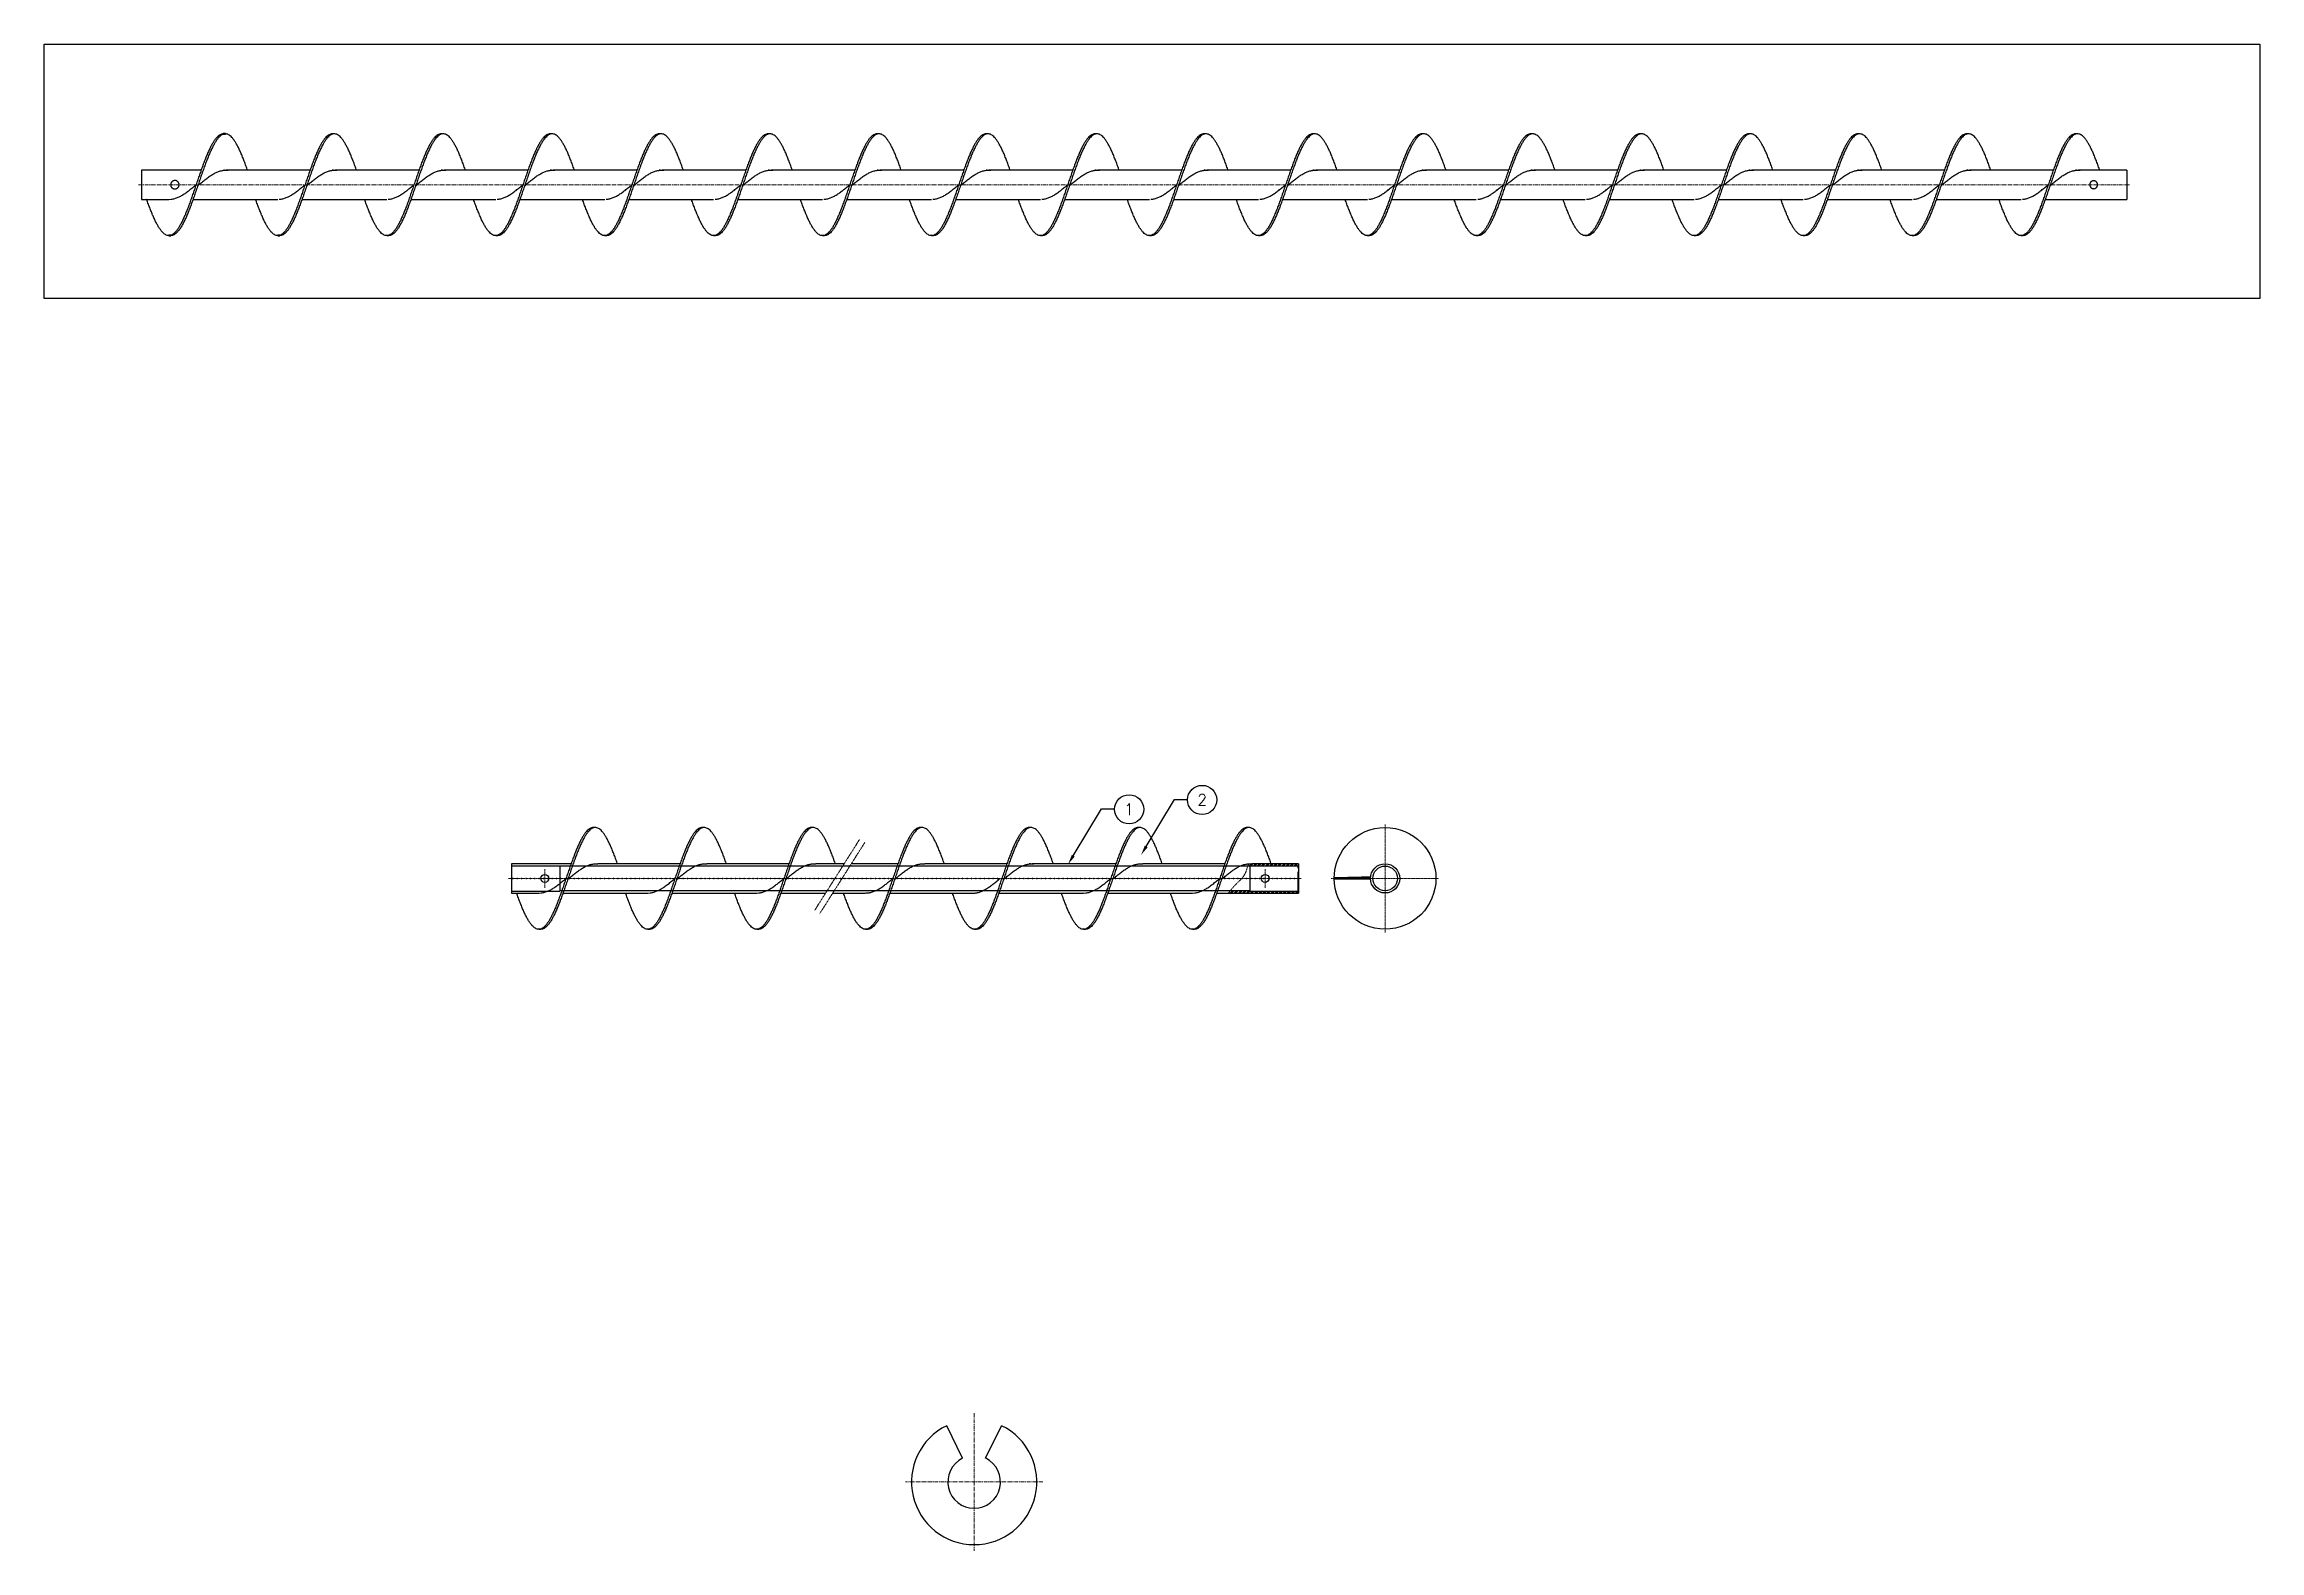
# Model space of a CAD drawing. Header units: millimetres. Extents: x 438860 to 442520, y -109839 to -107350.
import ezdxf
from ezdxf import colors
from ezdxf.entities.mleader import LeaderData, LeaderLine
from ezdxf.enums import TextEntityAlignment as Align
from ezdxf.lldxf.tags import DXFTag
from ezdxf.math import Vec2, Vec3

# ---------------------------------------------------------------- set-up
doc = ezdxf.new("R2010")
doc.units = ezdxf.units.MM
doc.linetypes.add('CENTER', pattern=[50.8, 31.75, -6.35, 6.35, -6.35])
doc.layers.get('0').update_dxf_attribs({"linetype": 'CONTINUOUS'})
for name, color, linetype, lineweight in [('CENTRO', 3, 'CENTER', 9), ('CONTORNO 02', 5, 'CONTINUOUS', 30), ('CSN14 - CONTÍNUA LARGA', 4, 'CONTINUOUS', 50)]:
    doc.layers.add(name, color=color, linetype=linetype, lineweight=lineweight)
for name, color, linetype in [('HACHURA', 3, 'CONTINUOUS'), ('PDEP', 2, 'CONTINUOUS'), ('TRACEJADA 02', 2, 'DASHED')]:
    doc.layers.add(name, color=color, linetype=linetype)
doc.styles.add('ROMANS', font='romans.shx', dxfattribs={"width": 0.75, "oblique": 15})
tags = doc.linetypes.add('DASHED', pattern=[19.05, 12.7, -6.35]).pattern_tags.tags
tags[6:7] = [DXFTag(74, 4), DXFTag(75, 0), DXFTag(340, '0'), DXFTag(46, 0.0), DXFTag(50, 0.0), DXFTag(44, 0.0), DXFTag(45, 0.0)]
tags[4:5] = [DXFTag(74, 4), DXFTag(75, 0), DXFTag(340, '0'), DXFTag(46, 0.0), DXFTag(50, 0.0), DXFTag(44, 0.0), DXFTag(45, 0.0)]

# ---------------------------------------------------------------- blocks, each defined once
blk = doc.blocks.new('new block_NUMERAÇÃO_CSN_1-2_AZUL2')
at = {"layer": 'PDEP', "color": 5}
blk.add_circle((0, 134), 134, dxfattribs=at)
at = {"layer": 'CSN14 - CONTÍNUA LARGA', "style": 'ROMANS'}
blk.add_attdef('ITEM', text='', height=105, dxfattribs=at).set_placement((0, 134), align=Align.MIDDLE)

msp = doc.modelspace()

# ---------------------------------------------------------------- hatches: boundary and pattern name
at = {"layer": 'HACHURA'}
h = msp.add_hatch(dxfattribs=at)
h.set_pattern_fill('ANSI32', color=256, scale=0.5)
edge = h.paths.add_edge_path()
edge.add_line((440931.9, -108703.8), (440854.7, -108703.8))
edge.add_spline(control_points=[(440854.7, -108703.8), (440854.7, -108703.8), (440853.1, -108703.6), (440851.5, -108703.6), (440849.9, -108703.7)], knot_values=[0.904462, 0.904462, 0.904462, 0.904462, 0.9057, 1, 1, 1, 1], degree=3, periodic=0)
edge.add_spline(control_points=[(440849.9, -108703.7), (440849.3, -108704.9), (440848.8, -108706.2), (440848.3, -108707.5)], knot_values=[61.635148, 61.635148, 61.635148, 61.635148, 65.742623, 65.742623, 65.742623, 65.742623], degree=3, periodic=0)
edge.add_line((440848.3, -108707.5), (440851.9, -108707.5))
edge.add_line((440851.9, -108707.5), (440851.9, -108706.9))
edge.add_line((440851.9, -108706.9), (440930.9, -108706.9))
edge.add_line((440930.9, -108706.9), (440931.9, -108705.9))
edge.add_line((440931.9, -108705.9), (440931.9, -108703.8))
edge = h.paths.add_edge_path()
edge.add_line((440931.9, -108749.9), (440930.9, -108748.9))
edge.add_line((440930.9, -108748.9), (440851.9, -108748.9))
edge.add_line((440851.9, -108748.9), (440851.9, -108748.4))
edge.add_line((440851.9, -108748.4), (440819.3, -108748.4))
edge.add_spline(control_points=[(440819.3, -108748.4), (440818.3, -108749.6), (440817.4, -108750.8), (440816.5, -108752.1)], knot_values=[6.457922, 6.457922, 6.457922, 6.457922, 11.058303, 11.058303, 11.058303, 11.058303], degree=3, periodic=0)
edge.add_line((440816.5, -108752.1), (440931.9, -108752.1))
edge.add_line((440931.9, -108752.1), (440931.9, -108749.9))

# ---------------------------------------------------------------- linework, layer by layer
at = {"layer": 'CENTRO', "ltscale": 0.2}
for p, q in [((439015.7, -107582), (442305.7, -107582)), ((440396.2, -109611.5), (440396.2, -109838.5)), ((440509.7, -109725), (440282.7, -109725))]:
    msp.add_line(p, q, dxfattribs=at)
at = {"layer": 'CENTRO', "ltscale": 0.05}
for p, q in [((440207, -108663.4), (440132.7, -108780.7)), ((441075.1, -108817), (441075.1, -108638.9)), ((440215.4, -108668.8), (440141.1, -108786.1)), ((439626.9, -108727.9), (440936.9, -108727.9)), ((439686.9, -108712.5), (439686.9, -108743.4)), ((440876.9, -108712.5), (440876.9, -108743.4)), ((440986.1, -108727.9), (441164.1, -108727.9))]:
    msp.add_line(p, q, dxfattribs=at)
at = {"layer": 'CENTRO'}
msp.add_line((440930.9, -108748.9), (440930.9, -108706.9), dxfattribs=at)
at = {"layer": 'CENTRO', "ltscale": 0.05}
msp.add_open_spline([(440816.5, -108752.1), (440819.4, -108748.1), (440828.4, -108736.5), (440845, -108723.9), (440847.6, -108708.2), (440849.9, -108703.7)], degree=3, knots=[6.457922, 6.457922, 6.457922, 6.457922, 21.253293, 50.348791, 65.742623, 65.742623, 65.742623, 65.742623], dxfattribs=at)
at = {"layer": 'CONTORNO 02'}
for p, q in [((439119.1, -107557.8), (439020.7, -107557.8)), ((439020.7, -107557.8), (439020.7, -107606.1)), ((439157.8, -107557.8), (439155.8, -107557.8)), ((439299.1, -107557.8), (439160.7, -107557.8)), ((439337.8, -107557.8), (439335.8, -107557.8)), ((439479.1, -107557.8), (439340.7, -107557.8)), ((439517.8, -107557.8), (439515.8, -107557.8)), ((439659.1, -107557.8), (439520.7, -107557.8)), ((439697.8, -107557.8), (439695.8, -107557.8)), ((439839.1, -107557.8), (439700.7, -107557.8)), ((439877.8, -107557.8), (439875.8, -107557.8)), ((440019.1, -107557.8), (439880.7, -107557.8)), ((440057.8, -107557.8), (440055.8, -107557.8)), ((440199.1, -107557.8), (440060.7, -107557.8)), ((440237.8, -107557.8), (440235.8, -107557.8)), ((440379.1, -107557.8), (440240.7, -107557.8)), ((440417.8, -107557.8), (440415.8, -107557.8)), ((440559.1, -107557.8), (440420.7, -107557.8)), ((440597.8, -107557.8), (440595.8, -107557.8)), ((440739.1, -107557.8), (440600.7, -107557.8)), ((440777.8, -107557.8), (440775.8, -107557.8)), ((440919.1, -107557.8), (440780.7, -107557.8)), ((440957.8, -107557.8), (440955.8, -107557.8)), ((441099.1, -107557.8), (440960.7, -107557.8)), ((441137.8, -107557.8), (441135.8, -107557.8)), ((441279.1, -107557.8), (441140.7, -107557.8)), ((441317.8, -107557.8), (441315.8, -107557.8)), ((441459.1, -107557.8), (441320.7, -107557.8)), ((441497.8, -107557.8), (441495.8, -107557.8)), ((441639.1, -107557.8), (441500.7, -107557.8)), ((441677.8, -107557.8), (441675.8, -107557.8)), ((441819.1, -107557.8), (441680.7, -107557.8)), ((441857.8, -107557.8), (441855.8, -107557.8)), ((441999.1, -107557.8), (441860.7, -107557.8)), ((442037.8, -107557.8), (442035.8, -107557.8)), ((442179.1, -107557.8), (442040.7, -107557.8)), ((442217.8, -107557.8), (442215.8, -107557.8)), ((442300.7, -107557.8), (442220.7, -107557.8)), ((442300.7, -107557.8), (442300.7, -107606.1)), ((439020.7, -107606.1), (439065.8, -107606.1)), ((439105.8, -107606.1), (439245.8, -107606.1)), ((439285.8, -107606.1), (439425.8, -107606.1)), ((439465.8, -107606.1), (439605.8, -107606.1)), ((439645.8, -107606.1), (439785.8, -107606.1)), ((439825.8, -107606.1), (439965.8, -107606.1)), ((440005.8, -107606.1), (440145.8, -107606.1)), ((440185.8, -107606.1), (440325.8, -107606.1)), ((440365.8, -107606.1), (440505.8, -107606.1)), ((440545.8, -107606.1), (440685.8, -107606.1)), ((440725.8, -107606.1), (440865.8, -107606.1)), ((440905.8, -107606.1), (441045.8, -107606.1)), ((441085.8, -107606.1), (441225.8, -107606.1)), ((441265.8, -107606.1), (441405.8, -107606.1)), ((441445.8, -107606.1), (441585.8, -107606.1)), ((441625.8, -107606.1), (441765.8, -107606.1)), ((441805.8, -107606.1), (441945.8, -107606.1)), ((441985.8, -107606.1), (442125.8, -107606.1)), ((442165.8, -107606.1), (442300.7, -107606.1)), ((439730.3, -108703.8), (439631.9, -108703.8)), ((439631.9, -108703.8), (439631.9, -108752.1)), ((439769, -108703.8), (439769, -108703.8)), ((439910.3, -108703.8), (439774.7, -108703.8)), ((439949, -108703.8), (439949, -108703.8)), ((440090.3, -108703.8), (439954.7, -108703.8)), ((440129, -108703.8), (440129, -108703.8)), ((440181.4, -108703.8), (440134.7, -108703.8)), ((440270.3, -108703.8), (440193.2, -108703.8)), ((440309, -108703.8), (440309, -108703.8)), ((440450.3, -108703.8), (440314.7, -108703.8)), ((440489, -108703.8), (440487, -108703.8)), ((440630.3, -108703.8), (440491.9, -108703.8)), ((440669, -108703.8), (440669, -108703.8)), ((440810.3, -108703.8), (440674.7, -108703.8)), ((440851.9, -108707.5), (440848.3, -108707.5)), ((440851.9, -108706.9), (440851.9, -108748.9)), ((440851.9, -108706.9), (440930.9, -108706.9)), ((440931.9, -108703.8), (440854.7, -108703.8)), ((440930.9, -108706.9), (440931.9, -108705.9)), ((440931.9, -108703.8), (440931.9, -108752.1)), ((439631.9, -108752.1), (439677, -108752.1)), ((439717, -108752.1), (439857, -108752.1)), ((439897, -108752.1), (440037, -108752.1)), ((440077, -108752.1), (440150.8, -108752.1)), ((440162.7, -108752.1), (440215.9, -108752.1)), ((440257, -108752.1), (440397, -108752.1)), ((440437, -108752.1), (440577, -108752.1)), ((440617, -108752.1), (440757, -108752.1)), ((440797, -108752.1), (440931.9, -108752.1)), ((440851.9, -108748.4), (440819.3, -108748.4)), ((440851.9, -108748.9), (440930.9, -108748.9)), ((440930.9, -108748.9), (440931.9, -108749.9)), ((440377.1, -109685.9), (440350.8, -109632)), ((440415.2, -109685.9), (440441.5, -109632))]:
    msp.add_line(p, q, dxfattribs=at)
for centre, radius in [((441075.1, -108727.9), 84), ((439686.9, -108727.9), 6.5), ((440876.9, -108727.9), 6.5), ((441075.1, -108727.9), 24.1), ((441075.1, -108727.9), 20.4)]:
    msp.add_circle(centre, radius, dxfattribs=at)
for radius in [103.5, 43.5]:
    msp.add_arc((440396.2, -109725), radius, 116, 64, dxfattribs=at)
for points, knots in [([(439155.7, -107498), (439154.8, -107498), (439152.9, -107498.2), (439150.1, -107499.5), (439147.3, -107501.5), (439144.5, -107504.2), (439141.7, -107507.8), (439138.9, -107512), (439136.1, -107516.9), (439133.2, -107522.5), (439130.4, -107528.6), (439127.6, -107535.2), (439124.8, -107542.3), (439122, -107549.8), (439119.2, -107557.5), (439116.4, -107565.6), (439113.6, -107573.7), (439110.7, -107582), (439107.9, -107590.2), (439105.1, -107598.4), (439102.3, -107606.4), (439099.5, -107614.2), (439096.7, -107621.6), (439093.9, -107628.7), (439091.1, -107635.3), (439088.2, -107641.5), (439085.4, -107647), (439082.6, -107651.9), (439079.8, -107656.2), (439077, -107659.7), (439074.2, -107662.5), (439071.4, -107664.5), (439068.6, -107665.7), (439065.7, -107666.1), (439062.9, -107665.7), (439060.1, -107664.5), (439057.3, -107662.5), (439054.5, -107659.7), (439051.7, -107656.2), (439048.9, -107651.9), (439046.1, -107647), (439043.2, -107641.5), (439040.4, -107635.3), (439037.6, -107628.7), (439034.8, -107621.6), (439032, -107614.2), (439030.1, -107608.9), (439029.1, -107606.2), (439029.1, -107606.1)], [0, 0, 0, 0, 0.0222066, 0.0444131, 0.0666197, 0.0888262, 0.1110328, 0.1332393, 0.1554459, 0.1776524, 0.199859, 0.2220656, 0.2442721, 0.2664786, 0.2886852, 0.3108918, 0.3330983, 0.3553049, 0.3775114, 0.399718, 0.4219245, 0.4441311, 0.4663376, 0.4885442, 0.5107508, 0.5329573, 0.5551639, 0.5773704, 0.599577, 0.6217835, 0.6439901, 0.6661966, 0.6884032, 0.7106097, 0.7328163, 0.7550228, 0.7772294, 0.799436, 0.8216424, 0.843849, 0.8660558, 0.8882624, 0.9104684, 0.9326749, 0.9548827, 0.9770893, 0.9992932, 1, 1, 1, 1]), ([(439195.8, -107557.8), (439195.6, -107557.4), (439194.5, -107554.4), (439192.5, -107548.8), (439189.7, -107541.4), (439186.9, -107534.4), (439184.1, -107527.8), (439181.3, -107521.7), (439178.4, -107516.3), (439175.6, -107511.4), (439172.8, -107507.3), (439170, -107503.8), (439167.2, -107501.2), (439164.4, -107499.2), (439161.6, -107498.1), (439158.8, -107497.8), (439155.9, -107498.3), (439153.1, -107499.7), (439150.3, -107501.8), (439147.5, -107504.6), (439144.7, -107508.3), (439141.9, -107512.6), (439139.1, -107517.6), (439136.3, -107523.2), (439133.4, -107529.4), (439130.6, -107536.1), (439127.8, -107543.2), (439125, -107550.7), (439122.2, -107558.5), (439119.4, -107566.6), (439116.6, -107574.7), (439113.8, -107583), (439110.9, -107591.2), (439108.1, -107599.4), (439105.3, -107607.4), (439102.5, -107615.1), (439099.7, -107622.5), (439096.9, -107629.6), (439094.1, -107636.1), (439091.3, -107642.2), (439088.4, -107647.7), (439085.6, -107652.5), (439082.8, -107656.7), (439080, -107660.1), (439077.2, -107662.8), (439074.4, -107664.7), (439071.7, -107665.8), (439069.9, -107665.9), (439069.1, -107665.9)], [0, 0, 0, 0, 0.003444, 0.025642, 0.047843, 0.070045, 0.092246, 0.114446, 0.136647, 0.158848, 0.181048, 0.203249, 0.22545, 0.24765, 0.269851, 0.292052, 0.314253, 0.336453, 0.358654, 0.380855, 0.403055, 0.425256, 0.447457, 0.469657, 0.491858, 0.514059, 0.53626, 0.55846, 0.580661, 0.602862, 0.625062, 0.647263, 0.669464, 0.691665, 0.713865, 0.736066, 0.758267, 0.780467, 0.802668, 0.824869, 0.84707, 0.86927, 0.891471, 0.913672, 0.935872, 0.958073, 0.980274, 1, 1, 1, 1]), ([(439335.7, -107498), (439334.8, -107498), (439332.9, -107498.2), (439330.1, -107499.5), (439327.3, -107501.5), (439324.5, -107504.2), (439321.7, -107507.8), (439318.9, -107512), (439316.1, -107516.9), (439313.2, -107522.5), (439310.4, -107528.6), (439307.6, -107535.2), (439304.8, -107542.3), (439302, -107549.8), (439299.2, -107557.5), (439296.4, -107565.6), (439293.6, -107573.7), (439290.7, -107582), (439287.9, -107590.2), (439285.1, -107598.4), (439282.3, -107606.4), (439279.5, -107614.2), (439276.7, -107621.6), (439273.9, -107628.7), (439271.1, -107635.3), (439268.2, -107641.5), (439265.4, -107647), (439262.6, -107651.9), (439259.8, -107656.2), (439257, -107659.7), (439254.2, -107662.5), (439251.4, -107664.5), (439248.6, -107665.7), (439245.7, -107666.1), (439242.9, -107665.7), (439240.1, -107664.5), (439237.3, -107662.5), (439234.5, -107659.7), (439231.7, -107656.2), (439228.9, -107651.9), (439226.1, -107647), (439223.2, -107641.5), (439220.4, -107635.3), (439217.6, -107628.7), (439214.8, -107621.6), (439212, -107614.2), (439210.1, -107608.9), (439209.1, -107606.2), (439209.1, -107606.1)], [0, 0, 0, 0, 0.0222066, 0.0444131, 0.0666197, 0.0888262, 0.1110328, 0.1332393, 0.1554459, 0.1776524, 0.199859, 0.2220656, 0.2442721, 0.2664786, 0.2886852, 0.3108918, 0.3330983, 0.3553049, 0.3775114, 0.399718, 0.4219245, 0.4441311, 0.4663376, 0.4885442, 0.5107508, 0.5329573, 0.5551639, 0.5773704, 0.599577, 0.6217835, 0.6439901, 0.6661966, 0.6884032, 0.7106097, 0.7328163, 0.7550228, 0.7772294, 0.799436, 0.8216424, 0.843849, 0.8660558, 0.8882624, 0.9104684, 0.9326749, 0.9548827, 0.9770893, 0.9992932, 1, 1, 1, 1]), ([(439375.8, -107557.8), (439375.6, -107557.4), (439374.5, -107554.4), (439372.5, -107548.8), (439369.7, -107541.4), (439366.9, -107534.4), (439364.1, -107527.8), (439361.3, -107521.7), (439358.4, -107516.3), (439355.6, -107511.4), (439352.8, -107507.3), (439350, -107503.8), (439347.2, -107501.2), (439344.4, -107499.2), (439341.6, -107498.1), (439338.8, -107497.8), (439335.9, -107498.3), (439333.1, -107499.7), (439330.3, -107501.8), (439327.5, -107504.6), (439324.7, -107508.3), (439321.9, -107512.6), (439319.1, -107517.6), (439316.3, -107523.2), (439313.4, -107529.4), (439310.6, -107536.1), (439307.8, -107543.2), (439305, -107550.7), (439302.2, -107558.5), (439299.4, -107566.6), (439296.6, -107574.7), (439293.8, -107583), (439290.9, -107591.2), (439288.1, -107599.4), (439285.3, -107607.4), (439282.5, -107615.1), (439279.7, -107622.5), (439276.9, -107629.6), (439274.1, -107636.1), (439271.3, -107642.2), (439268.4, -107647.7), (439265.6, -107652.5), (439262.8, -107656.7), (439260, -107660.1), (439257.2, -107662.8), (439254.4, -107664.7), (439251.7, -107665.8), (439249.9, -107665.9), (439249.1, -107665.9)], [0, 0, 0, 0, 0.003444, 0.025642, 0.047843, 0.070045, 0.092246, 0.114446, 0.136647, 0.158848, 0.181048, 0.203249, 0.22545, 0.24765, 0.269851, 0.292052, 0.314253, 0.336453, 0.358654, 0.380855, 0.403055, 0.425256, 0.447457, 0.469657, 0.491858, 0.514059, 0.53626, 0.55846, 0.580661, 0.602862, 0.625062, 0.647263, 0.669464, 0.691665, 0.713865, 0.736066, 0.758267, 0.780467, 0.802668, 0.824869, 0.84707, 0.86927, 0.891471, 0.913672, 0.935872, 0.958073, 0.980274, 1, 1, 1, 1]), ([(439339.1, -107498), (439338.5, -107498), (439337.4, -107498), (439336.3, -107498), (439335.7, -107498)], [0, 0, 0, 0, 0.500001, 1, 1, 1, 1]), ([(439515.7, -107498), (439514.8, -107498), (439512.9, -107498.2), (439510.1, -107499.5), (439507.3, -107501.5), (439504.5, -107504.2), (439501.7, -107507.8), (439498.9, -107512), (439496.1, -107516.9), (439493.2, -107522.5), (439490.4, -107528.6), (439487.6, -107535.2), (439484.8, -107542.3), (439482, -107549.8), (439479.2, -107557.5), (439476.4, -107565.6), (439473.6, -107573.7), (439470.7, -107582), (439467.9, -107590.2), (439465.1, -107598.4), (439462.3, -107606.4), (439459.5, -107614.2), (439456.7, -107621.6), (439453.9, -107628.7), (439451.1, -107635.3), (439448.2, -107641.5), (439445.4, -107647), (439442.6, -107651.9), (439439.8, -107656.2), (439437, -107659.7), (439434.2, -107662.5), (439431.4, -107664.5), (439428.6, -107665.7), (439425.7, -107666.1), (439422.9, -107665.7), (439420.1, -107664.5), (439417.3, -107662.5), (439414.5, -107659.7), (439411.7, -107656.2), (439408.9, -107651.9), (439406.1, -107647), (439403.2, -107641.5), (439400.4, -107635.3), (439397.6, -107628.7), (439394.8, -107621.6), (439392, -107614.2), (439390.1, -107608.9), (439389.1, -107606.2), (439389.1, -107606.1)], [0, 0, 0, 0, 0.022207, 0.044413, 0.06662, 0.088826, 0.111033, 0.133239, 0.155446, 0.177652, 0.199859, 0.222066, 0.244272, 0.266479, 0.288685, 0.310892, 0.333098, 0.355305, 0.377511, 0.399718, 0.421925, 0.444131, 0.466338, 0.488544, 0.510751, 0.532957, 0.555164, 0.57737, 0.599577, 0.621784, 0.64399, 0.666197, 0.688403, 0.71061, 0.732816, 0.755023, 0.777229, 0.799436, 0.821642, 0.843849, 0.866056, 0.888262, 0.910468, 0.932675, 0.954883, 0.977089, 0.999293, 1, 1, 1, 1]), ([(439555.8, -107557.8), (439555.6, -107557.4), (439554.5, -107554.4), (439552.5, -107548.8), (439549.7, -107541.4), (439546.9, -107534.4), (439544.1, -107527.8), (439541.3, -107521.7), (439538.4, -107516.3), (439535.6, -107511.4), (439532.8, -107507.3), (439530, -107503.8), (439527.2, -107501.2), (439524.4, -107499.2), (439521.6, -107498.1), (439518.8, -107497.8), (439515.9, -107498.3), (439513.1, -107499.7), (439510.3, -107501.8), (439507.5, -107504.6), (439504.7, -107508.3), (439501.9, -107512.6), (439499.1, -107517.6), (439496.3, -107523.2), (439493.4, -107529.4), (439490.6, -107536.1), (439487.8, -107543.2), (439485, -107550.7), (439482.2, -107558.5), (439479.4, -107566.6), (439476.6, -107574.7), (439473.8, -107583), (439470.9, -107591.2), (439468.1, -107599.4), (439465.3, -107607.4), (439462.5, -107615.1), (439459.7, -107622.5), (439456.9, -107629.6), (439454.1, -107636.1), (439451.3, -107642.2), (439448.4, -107647.7), (439445.6, -107652.5), (439442.8, -107656.7), (439440, -107660.1), (439437.2, -107662.8), (439434.4, -107664.7), (439431.7, -107665.8), (439429.9, -107665.9), (439429.1, -107665.9)], [0, 0, 0, 0, 0.0034444, 0.0256423, 0.0478432, 0.0700451, 0.0922457, 0.1144459, 0.1366467, 0.1588476, 0.1810483, 0.2032489, 0.2254497, 0.2476504, 0.2698511, 0.2920518, 0.3142525, 0.3364532, 0.3586539, 0.3808546, 0.4030554, 0.4252561, 0.4474568, 0.4696575, 0.4918582, 0.5140589, 0.5362596, 0.5584603, 0.580661, 0.6028617, 0.6250624, 0.6472632, 0.6694639, 0.6916646, 0.7138653, 0.736066, 0.7582667, 0.7804674, 0.8026681, 0.8248688, 0.8470695, 0.8692703, 0.891471, 0.9136717, 0.9358724, 0.9580731, 0.9802738, 1, 1, 1, 1]), ([(439519.1, -107498), (439518.5, -107498), (439517.4, -107498), (439516.3, -107498), (439515.7, -107498)], [0, 0, 0, 0, 0.5000007, 1, 1, 1, 1]), ([(439695.7, -107498), (439694.8, -107498), (439692.9, -107498.2), (439690.1, -107499.5), (439687.3, -107501.5), (439684.5, -107504.2), (439681.7, -107507.8), (439678.9, -107512), (439676.1, -107516.9), (439673.2, -107522.5), (439670.4, -107528.6), (439667.6, -107535.2), (439664.8, -107542.3), (439662, -107549.8), (439659.2, -107557.5), (439656.4, -107565.6), (439653.6, -107573.7), (439650.7, -107582), (439647.9, -107590.2), (439645.1, -107598.4), (439642.3, -107606.4), (439639.5, -107614.2), (439636.7, -107621.6), (439633.9, -107628.7), (439631.1, -107635.3), (439628.2, -107641.5), (439625.4, -107647), (439622.6, -107651.9), (439619.8, -107656.2), (439617, -107659.7), (439614.2, -107662.5), (439611.4, -107664.5), (439608.6, -107665.7), (439605.7, -107666.1), (439602.9, -107665.7), (439600.1, -107664.5), (439597.3, -107662.5), (439594.5, -107659.7), (439591.7, -107656.2), (439588.9, -107651.9), (439586.1, -107647), (439583.2, -107641.5), (439580.4, -107635.3), (439577.6, -107628.7), (439574.8, -107621.6), (439572, -107614.2), (439570.1, -107608.9), (439569.1, -107606.2), (439569.1, -107606.1)], [0, 0, 0, 0, 0.022207, 0.044413, 0.06662, 0.088826, 0.111033, 0.133239, 0.155446, 0.177652, 0.199859, 0.222066, 0.244272, 0.266479, 0.288685, 0.310892, 0.333098, 0.355305, 0.377511, 0.399718, 0.421925, 0.444131, 0.466338, 0.488544, 0.510751, 0.532957, 0.555164, 0.57737, 0.599577, 0.621784, 0.64399, 0.666197, 0.688403, 0.71061, 0.732816, 0.755023, 0.777229, 0.799436, 0.821642, 0.843849, 0.866056, 0.888262, 0.910468, 0.932675, 0.954883, 0.977089, 0.999293, 1, 1, 1, 1]), ([(439735.8, -107557.8), (439735.6, -107557.4), (439734.5, -107554.4), (439732.5, -107548.8), (439729.7, -107541.4), (439726.9, -107534.4), (439724.1, -107527.8), (439721.3, -107521.7), (439718.4, -107516.3), (439715.6, -107511.4), (439712.8, -107507.3), (439710, -107503.8), (439707.2, -107501.2), (439704.4, -107499.2), (439701.6, -107498.1), (439698.8, -107497.8), (439695.9, -107498.3), (439693.1, -107499.7), (439690.3, -107501.8), (439687.5, -107504.6), (439684.7, -107508.3), (439681.9, -107512.6), (439679.1, -107517.6), (439676.3, -107523.2), (439673.4, -107529.4), (439670.6, -107536.1), (439667.8, -107543.2), (439665, -107550.7), (439662.2, -107558.5), (439659.4, -107566.6), (439656.6, -107574.7), (439653.8, -107583), (439650.9, -107591.2), (439648.1, -107599.4), (439645.3, -107607.4), (439642.5, -107615.1), (439639.7, -107622.5), (439636.9, -107629.6), (439634.1, -107636.1), (439631.3, -107642.2), (439628.4, -107647.7), (439625.6, -107652.5), (439622.8, -107656.7), (439620, -107660.1), (439617.2, -107662.8), (439614.4, -107664.7), (439611.7, -107665.8), (439609.9, -107665.9), (439609.1, -107665.9)], [0, 0, 0, 0, 0.003444, 0.025642, 0.047843, 0.070045, 0.092246, 0.114446, 0.136647, 0.158848, 0.181048, 0.203249, 0.22545, 0.24765, 0.269851, 0.292052, 0.314253, 0.336453, 0.358654, 0.380855, 0.403055, 0.425256, 0.447457, 0.469657, 0.491858, 0.514059, 0.53626, 0.55846, 0.580661, 0.602862, 0.625062, 0.647263, 0.669464, 0.691665, 0.713865, 0.736066, 0.758267, 0.780467, 0.802668, 0.824869, 0.84707, 0.86927, 0.891471, 0.913672, 0.935872, 0.958073, 0.980274, 1, 1, 1, 1]), ([(439699.1, -107498), (439698.5, -107498), (439697.4, -107498), (439696.3, -107498), (439695.7, -107498)], [0, 0, 0, 0, 0.500001, 1, 1, 1, 1]), ([(439875.7, -107498), (439874.8, -107498), (439872.9, -107498.2), (439870.1, -107499.5), (439867.3, -107501.5), (439864.5, -107504.2), (439861.7, -107507.8), (439858.9, -107512), (439856.1, -107516.9), (439853.2, -107522.5), (439850.4, -107528.6), (439847.6, -107535.2), (439844.8, -107542.3), (439842, -107549.8), (439839.2, -107557.5), (439836.4, -107565.6), (439833.6, -107573.7), (439830.7, -107582), (439827.9, -107590.2), (439825.1, -107598.4), (439822.3, -107606.4), (439819.5, -107614.2), (439816.7, -107621.6), (439813.9, -107628.7), (439811.1, -107635.3), (439808.2, -107641.5), (439805.4, -107647), (439802.6, -107651.9), (439799.8, -107656.2), (439797, -107659.7), (439794.2, -107662.5), (439791.4, -107664.5), (439788.6, -107665.7), (439785.7, -107666.1), (439782.9, -107665.7), (439780.1, -107664.5), (439777.3, -107662.5), (439774.5, -107659.7), (439771.7, -107656.2), (439768.9, -107651.9), (439766.1, -107647), (439763.2, -107641.5), (439760.4, -107635.3), (439757.6, -107628.7), (439754.8, -107621.6), (439752, -107614.2), (439750.1, -107608.9), (439749.1, -107606.2), (439749.1, -107606.1)], [0, 0, 0, 0, 0.022207, 0.044413, 0.06662, 0.088826, 0.111033, 0.133239, 0.155446, 0.177652, 0.199859, 0.222066, 0.244272, 0.266479, 0.288685, 0.310892, 0.333098, 0.355305, 0.377511, 0.399718, 0.421925, 0.444131, 0.466338, 0.488544, 0.510751, 0.532957, 0.555164, 0.57737, 0.599577, 0.621784, 0.64399, 0.666197, 0.688403, 0.71061, 0.732816, 0.755023, 0.777229, 0.799436, 0.821642, 0.843849, 0.866056, 0.888262, 0.910468, 0.932675, 0.954883, 0.977089, 0.999293, 1, 1, 1, 1]), ([(439915.8, -107557.8), (439915.6, -107557.4), (439914.5, -107554.4), (439912.5, -107548.8), (439909.7, -107541.4), (439906.9, -107534.4), (439904.1, -107527.8), (439901.3, -107521.7), (439898.4, -107516.3), (439895.6, -107511.4), (439892.8, -107507.3), (439890, -107503.8), (439887.2, -107501.2), (439884.4, -107499.2), (439881.6, -107498.1), (439878.8, -107497.8), (439875.9, -107498.3), (439873.1, -107499.7), (439870.3, -107501.8), (439867.5, -107504.6), (439864.7, -107508.3), (439861.9, -107512.6), (439859.1, -107517.6), (439856.3, -107523.2), (439853.4, -107529.4), (439850.6, -107536.1), (439847.8, -107543.2), (439845, -107550.7), (439842.2, -107558.5), (439839.4, -107566.6), (439836.6, -107574.7), (439833.8, -107583), (439830.9, -107591.2), (439828.1, -107599.4), (439825.3, -107607.4), (439822.5, -107615.1), (439819.7, -107622.5), (439816.9, -107629.6), (439814.1, -107636.1), (439811.3, -107642.2), (439808.4, -107647.7), (439805.6, -107652.5), (439802.8, -107656.7), (439800, -107660.1), (439797.2, -107662.8), (439794.4, -107664.7), (439791.7, -107665.8), (439789.9, -107665.9), (439789.1, -107665.9)], [0, 0, 0, 0, 0.003444, 0.025642, 0.047843, 0.070045, 0.092246, 0.114446, 0.136647, 0.158848, 0.181048, 0.203249, 0.22545, 0.24765, 0.269851, 0.292052, 0.314253, 0.336453, 0.358654, 0.380855, 0.403055, 0.425256, 0.447457, 0.469657, 0.491858, 0.514059, 0.53626, 0.55846, 0.580661, 0.602862, 0.625062, 0.647263, 0.669464, 0.691665, 0.713865, 0.736066, 0.758267, 0.780467, 0.802668, 0.824869, 0.84707, 0.86927, 0.891471, 0.913672, 0.935872, 0.958073, 0.980274, 1, 1, 1, 1]), ([(439879.1, -107498), (439878.5, -107498), (439877.4, -107498), (439876.3, -107498), (439875.7, -107498)], [0, 0, 0, 0, 0.500001, 1, 1, 1, 1]), ([(440055.7, -107498), (440054.8, -107498), (440052.9, -107498.2), (440050.1, -107499.5), (440047.3, -107501.5), (440044.5, -107504.2), (440041.7, -107507.8), (440038.9, -107512), (440036.1, -107516.9), (440033.2, -107522.5), (440030.4, -107528.6), (440027.6, -107535.2), (440024.8, -107542.3), (440022, -107549.8), (440019.2, -107557.5), (440016.4, -107565.6), (440013.6, -107573.7), (440010.7, -107582), (440007.9, -107590.2), (440005.1, -107598.4), (440002.3, -107606.4), (439999.5, -107614.2), (439996.7, -107621.6), (439993.9, -107628.7), (439991.1, -107635.3), (439988.2, -107641.5), (439985.4, -107647), (439982.6, -107651.9), (439979.8, -107656.2), (439977, -107659.7), (439974.2, -107662.5), (439971.4, -107664.5), (439968.6, -107665.7), (439965.7, -107666.1), (439962.9, -107665.7), (439960.1, -107664.5), (439957.3, -107662.5), (439954.5, -107659.7), (439951.7, -107656.2), (439948.9, -107651.9), (439946.1, -107647), (439943.2, -107641.5), (439940.4, -107635.3), (439937.6, -107628.7), (439934.8, -107621.6), (439932, -107614.2), (439930.1, -107608.9), (439929.1, -107606.2), (439929.1, -107606.1)], [0, 0, 0, 0, 0.022207, 0.044413, 0.06662, 0.088826, 0.111033, 0.133239, 0.155446, 0.177652, 0.199859, 0.222066, 0.244272, 0.266479, 0.288685, 0.310892, 0.333098, 0.355305, 0.377511, 0.399718, 0.421925, 0.444131, 0.466338, 0.488544, 0.510751, 0.532957, 0.555164, 0.57737, 0.599577, 0.621784, 0.64399, 0.666197, 0.688403, 0.71061, 0.732816, 0.755023, 0.777229, 0.799436, 0.821642, 0.843849, 0.866056, 0.888262, 0.910468, 0.932675, 0.954883, 0.977089, 0.999293, 1, 1, 1, 1]), ([(440095.8, -107557.8), (440095.6, -107557.4), (440094.5, -107554.4), (440092.5, -107548.8), (440089.7, -107541.4), (440086.9, -107534.4), (440084.1, -107527.8), (440081.3, -107521.7), (440078.4, -107516.3), (440075.6, -107511.4), (440072.8, -107507.3), (440070, -107503.8), (440067.2, -107501.2), (440064.4, -107499.2), (440061.6, -107498.1), (440058.8, -107497.8), (440055.9, -107498.3), (440053.1, -107499.7), (440050.3, -107501.8), (440047.5, -107504.6), (440044.7, -107508.3), (440041.9, -107512.6), (440039.1, -107517.6), (440036.3, -107523.2), (440033.4, -107529.4), (440030.6, -107536.1), (440027.8, -107543.2), (440025, -107550.7), (440022.2, -107558.5), (440019.4, -107566.6), (440016.6, -107574.7), (440013.8, -107583), (440010.9, -107591.2), (440008.1, -107599.4), (440005.3, -107607.4), (440002.5, -107615.1), (439999.7, -107622.5), (439996.9, -107629.6), (439994.1, -107636.1), (439991.3, -107642.2), (439988.4, -107647.7), (439985.6, -107652.5), (439982.8, -107656.7), (439980, -107660.1), (439977.2, -107662.8), (439974.4, -107664.7), (439971.7, -107665.8), (439969.9, -107665.9), (439969.1, -107665.9)], [0, 0, 0, 0, 0.003444, 0.025642, 0.047843, 0.070045, 0.092246, 0.114446, 0.136647, 0.158848, 0.181048, 0.203249, 0.22545, 0.24765, 0.269851, 0.292052, 0.314253, 0.336453, 0.358654, 0.380855, 0.403055, 0.425256, 0.447457, 0.469657, 0.491858, 0.514059, 0.53626, 0.55846, 0.580661, 0.602862, 0.625062, 0.647263, 0.669464, 0.691665, 0.713865, 0.736066, 0.758267, 0.780467, 0.802668, 0.824869, 0.84707, 0.86927, 0.891471, 0.913672, 0.935872, 0.958073, 0.980274, 1, 1, 1, 1]), ([(440059.1, -107498), (440058.5, -107498), (440057.4, -107498), (440056.3, -107498), (440055.7, -107498)], [0, 0, 0, 0, 0.500001, 1, 1, 1, 1]), ([(440235.7, -107498), (440234.8, -107498), (440232.9, -107498.2), (440230.1, -107499.5), (440227.3, -107501.5), (440224.5, -107504.2), (440221.7, -107507.8), (440218.9, -107512), (440216.1, -107516.9), (440213.2, -107522.5), (440210.4, -107528.6), (440207.6, -107535.2), (440204.8, -107542.3), (440202, -107549.8), (440199.2, -107557.5), (440196.4, -107565.6), (440193.6, -107573.7), (440190.7, -107582), (440187.9, -107590.2), (440185.1, -107598.4), (440182.3, -107606.4), (440179.5, -107614.2), (440176.7, -107621.6), (440173.9, -107628.7), (440171.1, -107635.3), (440168.2, -107641.5), (440165.4, -107647), (440162.6, -107651.9), (440159.8, -107656.2), (440157, -107659.7), (440154.2, -107662.5), (440151.4, -107664.5), (440148.6, -107665.7), (440145.7, -107666.1), (440142.9, -107665.7), (440140.1, -107664.5), (440137.3, -107662.5), (440134.5, -107659.7), (440131.7, -107656.2), (440128.9, -107651.9), (440126.1, -107647), (440123.2, -107641.5), (440120.4, -107635.3), (440117.6, -107628.7), (440114.8, -107621.6), (440112, -107614.2), (440110.1, -107608.9), (440109.1, -107606.2), (440109.1, -107606.1)], [0, 0, 0, 0, 0.022207, 0.044413, 0.06662, 0.088826, 0.111033, 0.133239, 0.155446, 0.177652, 0.199859, 0.222066, 0.244272, 0.266479, 0.288685, 0.310892, 0.333098, 0.355305, 0.377511, 0.399718, 0.421925, 0.444131, 0.466338, 0.488544, 0.510751, 0.532957, 0.555164, 0.57737, 0.599577, 0.621784, 0.64399, 0.666197, 0.688403, 0.71061, 0.732816, 0.755023, 0.777229, 0.799436, 0.821642, 0.843849, 0.866056, 0.888262, 0.910468, 0.932675, 0.954883, 0.977089, 0.999293, 1, 1, 1, 1]), ([(440275.8, -107557.8), (440275.6, -107557.4), (440274.5, -107554.4), (440272.5, -107548.8), (440269.7, -107541.4), (440266.9, -107534.4), (440264.1, -107527.8), (440261.3, -107521.7), (440258.4, -107516.3), (440255.6, -107511.4), (440252.8, -107507.3), (440250, -107503.8), (440247.2, -107501.2), (440244.4, -107499.2), (440241.6, -107498.1), (440238.8, -107497.8), (440235.9, -107498.3), (440233.1, -107499.7), (440230.3, -107501.8), (440227.5, -107504.6), (440224.7, -107508.3), (440221.9, -107512.6), (440219.1, -107517.6), (440216.3, -107523.2), (440213.4, -107529.4), (440210.6, -107536.1), (440207.8, -107543.2), (440205, -107550.7), (440202.2, -107558.5), (440199.4, -107566.6), (440196.6, -107574.7), (440193.8, -107583), (440190.9, -107591.2), (440188.1, -107599.4), (440185.3, -107607.4), (440182.5, -107615.1), (440179.7, -107622.5), (440176.9, -107629.6), (440174.1, -107636.1), (440171.3, -107642.2), (440168.4, -107647.7), (440165.6, -107652.5), (440162.8, -107656.7), (440160, -107660.1), (440157.2, -107662.8), (440154.4, -107664.7), (440151.7, -107665.8), (440149.9, -107665.9), (440149.1, -107665.9)], [0, 0, 0, 0, 0.003444, 0.025642, 0.047843, 0.070045, 0.092246, 0.114446, 0.136647, 0.158848, 0.181048, 0.203249, 0.22545, 0.24765, 0.269851, 0.292052, 0.314253, 0.336453, 0.358654, 0.380855, 0.403055, 0.425256, 0.447457, 0.469657, 0.491858, 0.514059, 0.53626, 0.55846, 0.580661, 0.602862, 0.625062, 0.647263, 0.669464, 0.691665, 0.713865, 0.736066, 0.758267, 0.780467, 0.802668, 0.824869, 0.84707, 0.86927, 0.891471, 0.913672, 0.935872, 0.958073, 0.980274, 1, 1, 1, 1]), ([(440239.1, -107498), (440238.5, -107498), (440237.4, -107498), (440236.3, -107498), (440235.7, -107498)], [0, 0, 0, 0, 0.5000007, 1, 1, 1, 1]), ([(440415.7, -107498), (440414.8, -107498), (440412.9, -107498.2), (440410.1, -107499.5), (440407.3, -107501.5), (440404.5, -107504.2), (440401.7, -107507.8), (440398.9, -107512), (440396.1, -107516.9), (440393.2, -107522.5), (440390.4, -107528.6), (440387.6, -107535.2), (440384.8, -107542.3), (440382, -107549.8), (440379.2, -107557.5), (440376.4, -107565.6), (440373.6, -107573.7), (440370.7, -107582), (440367.9, -107590.2), (440365.1, -107598.4), (440362.3, -107606.4), (440359.5, -107614.2), (440356.7, -107621.6), (440353.9, -107628.7), (440351.1, -107635.3), (440348.2, -107641.5), (440345.4, -107647), (440342.6, -107651.9), (440339.8, -107656.2), (440337, -107659.7), (440334.2, -107662.5), (440331.4, -107664.5), (440328.6, -107665.7), (440325.7, -107666.1), (440322.9, -107665.7), (440320.1, -107664.5), (440317.3, -107662.5), (440314.5, -107659.7), (440311.7, -107656.2), (440308.9, -107651.9), (440306.1, -107647), (440303.2, -107641.5), (440300.4, -107635.3), (440297.6, -107628.7), (440294.8, -107621.6), (440292, -107614.2), (440290.1, -107608.9), (440289.1, -107606.2), (440289.1, -107606.1)], [0, 0, 0, 0, 0.022207, 0.044413, 0.06662, 0.088826, 0.111033, 0.133239, 0.155446, 0.177652, 0.199859, 0.222066, 0.244272, 0.266479, 0.288685, 0.310892, 0.333098, 0.355305, 0.377511, 0.399718, 0.421925, 0.444131, 0.466338, 0.488544, 0.510751, 0.532957, 0.555164, 0.57737, 0.599577, 0.621784, 0.64399, 0.666197, 0.688403, 0.71061, 0.732816, 0.755023, 0.777229, 0.799436, 0.821642, 0.843849, 0.866056, 0.888262, 0.910468, 0.932675, 0.954883, 0.977089, 0.999293, 1, 1, 1, 1]), ([(440455.8, -107557.8), (440455.6, -107557.4), (440454.5, -107554.4), (440452.5, -107548.8), (440449.7, -107541.4), (440446.9, -107534.4), (440444.1, -107527.8), (440441.3, -107521.7), (440438.4, -107516.3), (440435.6, -107511.4), (440432.8, -107507.3), (440430, -107503.8), (440427.2, -107501.2), (440424.4, -107499.2), (440421.6, -107498.1), (440418.8, -107497.8), (440415.9, -107498.3), (440413.1, -107499.7), (440410.3, -107501.8), (440407.5, -107504.6), (440404.7, -107508.3), (440401.9, -107512.6), (440399.1, -107517.6), (440396.3, -107523.2), (440393.4, -107529.4), (440390.6, -107536.1), (440387.8, -107543.2), (440385, -107550.7), (440382.2, -107558.5), (440379.4, -107566.6), (440376.6, -107574.7), (440373.8, -107583), (440370.9, -107591.2), (440368.1, -107599.4), (440365.3, -107607.4), (440362.5, -107615.1), (440359.7, -107622.5), (440356.9, -107629.6), (440354.1, -107636.1), (440351.3, -107642.2), (440348.4, -107647.7), (440345.6, -107652.5), (440342.8, -107656.7), (440340, -107660.1), (440337.2, -107662.8), (440334.4, -107664.7), (440331.7, -107665.8), (440329.9, -107665.9), (440329.1, -107665.9)], [0, 0, 0, 0, 0.003444, 0.025642, 0.047843, 0.070045, 0.092246, 0.114446, 0.136647, 0.158848, 0.181048, 0.203249, 0.22545, 0.24765, 0.269851, 0.292052, 0.314253, 0.336453, 0.358654, 0.380855, 0.403055, 0.425256, 0.447457, 0.469657, 0.491858, 0.514059, 0.53626, 0.55846, 0.580661, 0.602862, 0.625062, 0.647263, 0.669464, 0.691665, 0.713865, 0.736066, 0.758267, 0.780467, 0.802668, 0.824869, 0.84707, 0.86927, 0.891471, 0.913672, 0.935872, 0.958073, 0.980274, 1, 1, 1, 1]), ([(440419.1, -107498), (440418.5, -107498), (440417.4, -107498), (440416.3, -107498), (440415.7, -107498)], [0, 0, 0, 0, 0.5000007, 1, 1, 1, 1]), ([(440595.7, -107498), (440594.8, -107498), (440592.9, -107498.2), (440590.1, -107499.5), (440587.3, -107501.5), (440584.5, -107504.2), (440581.7, -107507.8), (440578.9, -107512), (440576.1, -107516.9), (440573.2, -107522.5), (440570.4, -107528.6), (440567.6, -107535.2), (440564.8, -107542.3), (440562, -107549.8), (440559.2, -107557.5), (440556.4, -107565.6), (440553.6, -107573.7), (440550.7, -107582), (440547.9, -107590.2), (440545.1, -107598.4), (440542.3, -107606.4), (440539.5, -107614.2), (440536.7, -107621.6), (440533.9, -107628.7), (440531.1, -107635.3), (440528.2, -107641.5), (440525.4, -107647), (440522.6, -107651.9), (440519.8, -107656.2), (440517, -107659.7), (440514.2, -107662.5), (440511.4, -107664.5), (440508.6, -107665.7), (440505.7, -107666.1), (440502.9, -107665.7), (440500.1, -107664.5), (440497.3, -107662.5), (440494.5, -107659.7), (440491.7, -107656.2), (440488.9, -107651.9), (440486.1, -107647), (440483.2, -107641.5), (440480.4, -107635.3), (440477.6, -107628.7), (440474.8, -107621.6), (440472, -107614.2), (440470.1, -107608.9), (440469.1, -107606.2), (440469.1, -107606.1)], [0, 0, 0, 0, 0.0222066, 0.0444131, 0.0666197, 0.0888262, 0.1110328, 0.1332393, 0.1554459, 0.1776524, 0.199859, 0.2220656, 0.2442721, 0.2664786, 0.2886852, 0.3108918, 0.3330983, 0.3553049, 0.3775114, 0.399718, 0.4219245, 0.4441311, 0.4663376, 0.4885442, 0.5107508, 0.5329573, 0.5551639, 0.5773704, 0.599577, 0.6217835, 0.6439901, 0.6661966, 0.6884032, 0.7106097, 0.7328163, 0.7550228, 0.7772294, 0.799436, 0.8216424, 0.843849, 0.8660558, 0.8882624, 0.9104684, 0.9326749, 0.9548827, 0.9770893, 0.9992932, 1, 1, 1, 1]), ([(440635.8, -107557.8), (440635.6, -107557.4), (440634.5, -107554.4), (440632.5, -107548.8), (440629.7, -107541.4), (440626.9, -107534.4), (440624.1, -107527.8), (440621.3, -107521.7), (440618.4, -107516.3), (440615.6, -107511.4), (440612.8, -107507.3), (440610, -107503.8), (440607.2, -107501.2), (440604.4, -107499.2), (440601.6, -107498.1), (440598.8, -107497.8), (440595.9, -107498.3), (440593.1, -107499.7), (440590.3, -107501.8), (440587.5, -107504.6), (440584.7, -107508.3), (440581.9, -107512.6), (440579.1, -107517.6), (440576.3, -107523.2), (440573.4, -107529.4), (440570.6, -107536.1), (440567.8, -107543.2), (440565, -107550.7), (440562.2, -107558.5), (440559.4, -107566.6), (440556.6, -107574.7), (440553.8, -107583), (440550.9, -107591.2), (440548.1, -107599.4), (440545.3, -107607.4), (440542.5, -107615.1), (440539.7, -107622.5), (440536.9, -107629.6), (440534.1, -107636.1), (440531.3, -107642.2), (440528.4, -107647.7), (440525.6, -107652.5), (440522.8, -107656.7), (440520, -107660.1), (440517.2, -107662.8), (440514.4, -107664.7), (440511.7, -107665.8), (440509.9, -107665.9), (440509.1, -107665.9)], [0, 0, 0, 0, 0.0034444, 0.0256423, 0.0478432, 0.0700451, 0.0922457, 0.1144459, 0.1366467, 0.1588476, 0.1810483, 0.2032489, 0.2254497, 0.2476504, 0.2698511, 0.2920518, 0.3142525, 0.3364532, 0.3586539, 0.3808546, 0.4030554, 0.4252561, 0.4474568, 0.4696575, 0.4918582, 0.5140589, 0.5362596, 0.5584603, 0.580661, 0.6028617, 0.6250624, 0.6472632, 0.6694639, 0.6916646, 0.7138653, 0.736066, 0.7582667, 0.7804674, 0.8026681, 0.8248688, 0.8470695, 0.8692703, 0.891471, 0.9136717, 0.9358724, 0.9580731, 0.9802738, 1, 1, 1, 1]), ([(440599.1, -107498), (440598.5, -107498), (440597.4, -107498), (440596.3, -107498), (440595.7, -107498)], [0, 0, 0, 0, 0.5000007, 1, 1, 1, 1]), ([(440775.7, -107498), (440774.8, -107498), (440772.9, -107498.2), (440770.1, -107499.5), (440767.3, -107501.5), (440764.5, -107504.2), (440761.7, -107507.8), (440758.9, -107512), (440756.1, -107516.9), (440753.2, -107522.5), (440750.4, -107528.6), (440747.6, -107535.2), (440744.8, -107542.3), (440742, -107549.8), (440739.2, -107557.5), (440736.4, -107565.6), (440733.6, -107573.7), (440730.7, -107582), (440727.9, -107590.2), (440725.1, -107598.4), (440722.3, -107606.4), (440719.5, -107614.2), (440716.7, -107621.6), (440713.9, -107628.7), (440711.1, -107635.3), (440708.2, -107641.5), (440705.4, -107647), (440702.6, -107651.9), (440699.8, -107656.2), (440697, -107659.7), (440694.2, -107662.5), (440691.4, -107664.5), (440688.6, -107665.7), (440685.7, -107666.1), (440682.9, -107665.7), (440680.1, -107664.5), (440677.3, -107662.5), (440674.5, -107659.7), (440671.7, -107656.2), (440668.9, -107651.9), (440666.1, -107647), (440663.2, -107641.5), (440660.4, -107635.3), (440657.6, -107628.7), (440654.8, -107621.6), (440652, -107614.2), (440650.1, -107608.9), (440649.1, -107606.2), (440649.1, -107606.1)], [0, 0, 0, 0, 0.022207, 0.044413, 0.06662, 0.088826, 0.111033, 0.133239, 0.155446, 0.177652, 0.199859, 0.222066, 0.244272, 0.266479, 0.288685, 0.310892, 0.333098, 0.355305, 0.377511, 0.399718, 0.421925, 0.444131, 0.466338, 0.488544, 0.510751, 0.532957, 0.555164, 0.57737, 0.599577, 0.621784, 0.64399, 0.666197, 0.688403, 0.71061, 0.732816, 0.755023, 0.777229, 0.799436, 0.821642, 0.843849, 0.866056, 0.888262, 0.910468, 0.932675, 0.954883, 0.977089, 0.999293, 1, 1, 1, 1]), ([(440815.8, -107557.8), (440815.6, -107557.4), (440814.5, -107554.4), (440812.5, -107548.8), (440809.7, -107541.4), (440806.9, -107534.4), (440804.1, -107527.8), (440801.3, -107521.7), (440798.4, -107516.3), (440795.6, -107511.4), (440792.8, -107507.3), (440790, -107503.8), (440787.2, -107501.2), (440784.4, -107499.2), (440781.6, -107498.1), (440778.8, -107497.8), (440775.9, -107498.3), (440773.1, -107499.7), (440770.3, -107501.8), (440767.5, -107504.6), (440764.7, -107508.3), (440761.9, -107512.6), (440759.1, -107517.6), (440756.3, -107523.2), (440753.4, -107529.4), (440750.6, -107536.1), (440747.8, -107543.2), (440745, -107550.7), (440742.2, -107558.5), (440739.4, -107566.6), (440736.6, -107574.7), (440733.8, -107583), (440730.9, -107591.2), (440728.1, -107599.4), (440725.3, -107607.4), (440722.5, -107615.1), (440719.7, -107622.5), (440716.9, -107629.6), (440714.1, -107636.1), (440711.3, -107642.2), (440708.4, -107647.7), (440705.6, -107652.5), (440702.8, -107656.7), (440700, -107660.1), (440697.2, -107662.8), (440694.4, -107664.7), (440691.7, -107665.8), (440689.9, -107665.9), (440689.1, -107665.9)], [0, 0, 0, 0, 0.003444, 0.025642, 0.047843, 0.070045, 0.092246, 0.114446, 0.136647, 0.158848, 0.181048, 0.203249, 0.22545, 0.24765, 0.269851, 0.292052, 0.314253, 0.336453, 0.358654, 0.380855, 0.403055, 0.425256, 0.447457, 0.469657, 0.491858, 0.514059, 0.53626, 0.55846, 0.580661, 0.602862, 0.625062, 0.647263, 0.669464, 0.691665, 0.713865, 0.736066, 0.758267, 0.780467, 0.802668, 0.824869, 0.84707, 0.86927, 0.891471, 0.913672, 0.935872, 0.958073, 0.980274, 1, 1, 1, 1]), ([(440779.1, -107498), (440778.5, -107498), (440777.4, -107498), (440776.3, -107498), (440775.7, -107498)], [0, 0, 0, 0, 0.500001, 1, 1, 1, 1]), ([(440955.7, -107498), (440954.8, -107498), (440952.9, -107498.2), (440950.1, -107499.5), (440947.3, -107501.5), (440944.5, -107504.2), (440941.7, -107507.8), (440938.9, -107512), (440936.1, -107516.9), (440933.2, -107522.5), (440930.4, -107528.6), (440927.6, -107535.2), (440924.8, -107542.3), (440922, -107549.8), (440919.2, -107557.5), (440916.4, -107565.6), (440913.6, -107573.7), (440910.7, -107582), (440907.9, -107590.2), (440905.1, -107598.4), (440902.3, -107606.4), (440899.5, -107614.2), (440896.7, -107621.6), (440893.9, -107628.7), (440891.1, -107635.3), (440888.2, -107641.5), (440885.4, -107647), (440882.6, -107651.9), (440879.8, -107656.2), (440877, -107659.7), (440874.2, -107662.5), (440871.4, -107664.5), (440868.6, -107665.7), (440865.7, -107666.1), (440862.9, -107665.7), (440860.1, -107664.5), (440857.3, -107662.5), (440854.5, -107659.7), (440851.7, -107656.2), (440848.9, -107651.9), (440846.1, -107647), (440843.2, -107641.5), (440840.4, -107635.3), (440837.6, -107628.7), (440834.8, -107621.6), (440832, -107614.2), (440830.1, -107608.9), (440829.1, -107606.2), (440829.1, -107606.1)], [0, 0, 0, 0, 0.022207, 0.044413, 0.06662, 0.088826, 0.111033, 0.133239, 0.155446, 0.177652, 0.199859, 0.222066, 0.244272, 0.266479, 0.288685, 0.310892, 0.333098, 0.355305, 0.377511, 0.399718, 0.421925, 0.444131, 0.466338, 0.488544, 0.510751, 0.532957, 0.555164, 0.57737, 0.599577, 0.621784, 0.64399, 0.666197, 0.688403, 0.71061, 0.732816, 0.755023, 0.777229, 0.799436, 0.821642, 0.843849, 0.866056, 0.888262, 0.910468, 0.932675, 0.954883, 0.977089, 0.999293, 1, 1, 1, 1]), ([(440995.8, -107557.8), (440995.6, -107557.4), (440994.5, -107554.4), (440992.5, -107548.8), (440989.7, -107541.4), (440986.9, -107534.4), (440984.1, -107527.8), (440981.3, -107521.7), (440978.4, -107516.3), (440975.6, -107511.4), (440972.8, -107507.3), (440970, -107503.8), (440967.2, -107501.2), (440964.4, -107499.2), (440961.6, -107498.1), (440958.8, -107497.8), (440955.9, -107498.3), (440953.1, -107499.7), (440950.3, -107501.8), (440947.5, -107504.6), (440944.7, -107508.3), (440941.9, -107512.6), (440939.1, -107517.6), (440936.3, -107523.2), (440933.4, -107529.4), (440930.6, -107536.1), (440927.8, -107543.2), (440925, -107550.7), (440922.2, -107558.5), (440919.4, -107566.6), (440916.6, -107574.7), (440913.8, -107583), (440910.9, -107591.2), (440908.1, -107599.4), (440905.3, -107607.4), (440902.5, -107615.1), (440899.7, -107622.5), (440896.9, -107629.6), (440894.1, -107636.1), (440891.3, -107642.2), (440888.4, -107647.7), (440885.6, -107652.5), (440882.8, -107656.7), (440880, -107660.1), (440877.2, -107662.8), (440874.4, -107664.7), (440871.7, -107665.8), (440869.9, -107665.9), (440869.1, -107665.9)], [0, 0, 0, 0, 0.0034444, 0.0256423, 0.0478432, 0.0700451, 0.0922457, 0.1144459, 0.1366467, 0.1588476, 0.1810483, 0.2032489, 0.2254497, 0.2476504, 0.2698511, 0.2920518, 0.3142525, 0.3364532, 0.3586539, 0.3808546, 0.4030554, 0.4252561, 0.4474568, 0.4696575, 0.4918582, 0.5140589, 0.5362596, 0.5584603, 0.580661, 0.6028617, 0.6250624, 0.6472632, 0.6694639, 0.6916646, 0.7138653, 0.736066, 0.7582667, 0.7804674, 0.8026681, 0.8248688, 0.8470695, 0.8692703, 0.891471, 0.9136717, 0.9358724, 0.9580731, 0.9802738, 1, 1, 1, 1]), ([(440959.1, -107498), (440958.5, -107498), (440957.4, -107498), (440956.3, -107498), (440955.7, -107498)], [0, 0, 0, 0, 0.500001, 1, 1, 1, 1]), ([(441135.7, -107498), (441134.8, -107498), (441132.9, -107498.2), (441130.1, -107499.5), (441127.3, -107501.5), (441124.5, -107504.2), (441121.7, -107507.8), (441118.9, -107512), (441116.1, -107516.9), (441113.2, -107522.5), (441110.4, -107528.6), (441107.6, -107535.2), (441104.8, -107542.3), (441102, -107549.8), (441099.2, -107557.5), (441096.4, -107565.6), (441093.6, -107573.7), (441090.7, -107582), (441087.9, -107590.2), (441085.1, -107598.4), (441082.3, -107606.4), (441079.5, -107614.2), (441076.7, -107621.6), (441073.9, -107628.7), (441071.1, -107635.3), (441068.2, -107641.5), (441065.4, -107647), (441062.6, -107651.9), (441059.8, -107656.2), (441057, -107659.7), (441054.2, -107662.5), (441051.4, -107664.5), (441048.6, -107665.7), (441045.7, -107666.1), (441042.9, -107665.7), (441040.1, -107664.5), (441037.3, -107662.5), (441034.5, -107659.7), (441031.7, -107656.2), (441028.9, -107651.9), (441026.1, -107647), (441023.2, -107641.5), (441020.4, -107635.3), (441017.6, -107628.7), (441014.8, -107621.6), (441012, -107614.2), (441010.1, -107608.9), (441009.1, -107606.2), (441009.1, -107606.1)], [0, 0, 0, 0, 0.0222066, 0.0444131, 0.0666197, 0.0888262, 0.1110328, 0.1332393, 0.1554459, 0.1776524, 0.199859, 0.2220656, 0.2442721, 0.2664786, 0.2886852, 0.3108918, 0.3330983, 0.3553049, 0.3775114, 0.399718, 0.4219245, 0.4441311, 0.4663376, 0.4885442, 0.5107508, 0.5329573, 0.5551639, 0.5773704, 0.599577, 0.6217835, 0.6439901, 0.6661966, 0.6884032, 0.7106097, 0.7328163, 0.7550228, 0.7772294, 0.799436, 0.8216424, 0.843849, 0.8660558, 0.8882624, 0.9104684, 0.9326749, 0.9548827, 0.9770893, 0.9992932, 1, 1, 1, 1]), ([(441175.8, -107557.8), (441175.6, -107557.4), (441174.5, -107554.4), (441172.5, -107548.8), (441169.7, -107541.4), (441166.9, -107534.4), (441164.1, -107527.8), (441161.3, -107521.7), (441158.4, -107516.3), (441155.6, -107511.4), (441152.8, -107507.3), (441150, -107503.8), (441147.2, -107501.2), (441144.4, -107499.2), (441141.6, -107498.1), (441138.8, -107497.8), (441135.9, -107498.3), (441133.1, -107499.7), (441130.3, -107501.8), (441127.5, -107504.6), (441124.7, -107508.3), (441121.9, -107512.6), (441119.1, -107517.6), (441116.3, -107523.2), (441113.4, -107529.4), (441110.6, -107536.1), (441107.8, -107543.2), (441105, -107550.7), (441102.2, -107558.5), (441099.4, -107566.6), (441096.6, -107574.7), (441093.8, -107583), (441090.9, -107591.2), (441088.1, -107599.4), (441085.3, -107607.4), (441082.5, -107615.1), (441079.7, -107622.5), (441076.9, -107629.6), (441074.1, -107636.1), (441071.3, -107642.2), (441068.4, -107647.7), (441065.6, -107652.5), (441062.8, -107656.7), (441060, -107660.1), (441057.2, -107662.8), (441054.4, -107664.7), (441051.7, -107665.8), (441049.9, -107665.9), (441049.1, -107665.9)], [0, 0, 0, 0, 0.003444, 0.025642, 0.047843, 0.070045, 0.092246, 0.114446, 0.136647, 0.158848, 0.181048, 0.203249, 0.22545, 0.24765, 0.269851, 0.292052, 0.314253, 0.336453, 0.358654, 0.380855, 0.403055, 0.425256, 0.447457, 0.469657, 0.491858, 0.514059, 0.53626, 0.55846, 0.580661, 0.602862, 0.625062, 0.647263, 0.669464, 0.691665, 0.713865, 0.736066, 0.758267, 0.780467, 0.802668, 0.824869, 0.84707, 0.86927, 0.891471, 0.913672, 0.935872, 0.958073, 0.980274, 1, 1, 1, 1]), ([(441139.1, -107498), (441138.5, -107498), (441137.4, -107498), (441136.3, -107498), (441135.7, -107498)], [0, 0, 0, 0, 0.500001, 1, 1, 1, 1]), ([(441315.7, -107498), (441314.8, -107498), (441312.9, -107498.2), (441310.1, -107499.5), (441307.3, -107501.5), (441304.5, -107504.2), (441301.7, -107507.8), (441298.9, -107512), (441296.1, -107516.9), (441293.2, -107522.5), (441290.4, -107528.6), (441287.6, -107535.2), (441284.8, -107542.3), (441282, -107549.8), (441279.2, -107557.5), (441276.4, -107565.6), (441273.6, -107573.7), (441270.7, -107582), (441267.9, -107590.2), (441265.1, -107598.4), (441262.3, -107606.4), (441259.5, -107614.2), (441256.7, -107621.6), (441253.9, -107628.7), (441251.1, -107635.3), (441248.2, -107641.5), (441245.4, -107647), (441242.6, -107651.9), (441239.8, -107656.2), (441237, -107659.7), (441234.2, -107662.5), (441231.4, -107664.5), (441228.6, -107665.7), (441225.7, -107666.1), (441222.9, -107665.7), (441220.1, -107664.5), (441217.3, -107662.5), (441214.5, -107659.7), (441211.7, -107656.2), (441208.9, -107651.9), (441206.1, -107647), (441203.2, -107641.5), (441200.4, -107635.3), (441197.6, -107628.7), (441194.8, -107621.6), (441192, -107614.2), (441190.1, -107608.9), (441189.1, -107606.2), (441189.1, -107606.1)], [0, 0, 0, 0, 0.022207, 0.044413, 0.06662, 0.088826, 0.111033, 0.133239, 0.155446, 0.177652, 0.199859, 0.222066, 0.244272, 0.266479, 0.288685, 0.310892, 0.333098, 0.355305, 0.377511, 0.399718, 0.421925, 0.444131, 0.466338, 0.488544, 0.510751, 0.532957, 0.555164, 0.57737, 0.599577, 0.621784, 0.64399, 0.666197, 0.688403, 0.71061, 0.732816, 0.755023, 0.777229, 0.799436, 0.821642, 0.843849, 0.866056, 0.888262, 0.910468, 0.932675, 0.954883, 0.977089, 0.999293, 1, 1, 1, 1]), ([(441355.8, -107557.8), (441355.6, -107557.4), (441354.5, -107554.4), (441352.5, -107548.8), (441349.7, -107541.4), (441346.9, -107534.4), (441344.1, -107527.8), (441341.3, -107521.7), (441338.4, -107516.3), (441335.6, -107511.4), (441332.8, -107507.3), (441330, -107503.8), (441327.2, -107501.2), (441324.4, -107499.2), (441321.6, -107498.1), (441318.8, -107497.8), (441315.9, -107498.3), (441313.1, -107499.7), (441310.3, -107501.8), (441307.5, -107504.6), (441304.7, -107508.3), (441301.9, -107512.6), (441299.1, -107517.6), (441296.3, -107523.2), (441293.4, -107529.4), (441290.6, -107536.1), (441287.8, -107543.2), (441285, -107550.7), (441282.2, -107558.5), (441279.4, -107566.6), (441276.6, -107574.7), (441273.8, -107583), (441270.9, -107591.2), (441268.1, -107599.4), (441265.3, -107607.4), (441262.5, -107615.1), (441259.7, -107622.5), (441256.9, -107629.6), (441254.1, -107636.1), (441251.3, -107642.2), (441248.4, -107647.7), (441245.6, -107652.5), (441242.8, -107656.7), (441240, -107660.1), (441237.2, -107662.8), (441234.4, -107664.7), (441231.7, -107665.8), (441229.9, -107665.9), (441229.1, -107665.9)], [0, 0, 0, 0, 0.0034444, 0.0256423, 0.0478432, 0.0700451, 0.0922457, 0.1144459, 0.1366467, 0.1588476, 0.1810483, 0.2032489, 0.2254497, 0.2476504, 0.2698511, 0.2920518, 0.3142525, 0.3364532, 0.3586539, 0.3808546, 0.4030554, 0.4252561, 0.4474568, 0.4696575, 0.4918582, 0.5140589, 0.5362596, 0.5584603, 0.580661, 0.6028617, 0.6250624, 0.6472632, 0.6694639, 0.6916646, 0.7138653, 0.736066, 0.7582667, 0.7804674, 0.8026681, 0.8248688, 0.8470695, 0.8692703, 0.891471, 0.9136717, 0.9358724, 0.9580731, 0.9802738, 1, 1, 1, 1]), ([(441319.1, -107498), (441318.5, -107498), (441317.4, -107498), (441316.3, -107498), (441315.7, -107498)], [0, 0, 0, 0, 0.500001, 1, 1, 1, 1]), ([(441495.7, -107498), (441494.8, -107498), (441492.9, -107498.2), (441490.1, -107499.5), (441487.3, -107501.5), (441484.5, -107504.2), (441481.7, -107507.8), (441478.9, -107512), (441476.1, -107516.9), (441473.2, -107522.5), (441470.4, -107528.6), (441467.6, -107535.2), (441464.8, -107542.3), (441462, -107549.8), (441459.2, -107557.5), (441456.4, -107565.6), (441453.6, -107573.7), (441450.7, -107582), (441447.9, -107590.2), (441445.1, -107598.4), (441442.3, -107606.4), (441439.5, -107614.2), (441436.7, -107621.6), (441433.9, -107628.7), (441431.1, -107635.3), (441428.2, -107641.5), (441425.4, -107647), (441422.6, -107651.9), (441419.8, -107656.2), (441417, -107659.7), (441414.2, -107662.5), (441411.4, -107664.5), (441408.6, -107665.7), (441405.7, -107666.1), (441402.9, -107665.7), (441400.1, -107664.5), (441397.3, -107662.5), (441394.5, -107659.7), (441391.7, -107656.2), (441388.9, -107651.9), (441386.1, -107647), (441383.2, -107641.5), (441380.4, -107635.3), (441377.6, -107628.7), (441374.8, -107621.6), (441372, -107614.2), (441370.1, -107608.9), (441369.1, -107606.2), (441369.1, -107606.1)], [0, 0, 0, 0, 0.022207, 0.044413, 0.06662, 0.088826, 0.111033, 0.133239, 0.155446, 0.177652, 0.199859, 0.222066, 0.244272, 0.266479, 0.288685, 0.310892, 0.333098, 0.355305, 0.377511, 0.399718, 0.421925, 0.444131, 0.466338, 0.488544, 0.510751, 0.532957, 0.555164, 0.57737, 0.599577, 0.621784, 0.64399, 0.666197, 0.688403, 0.71061, 0.732816, 0.755023, 0.777229, 0.799436, 0.821642, 0.843849, 0.866056, 0.888262, 0.910468, 0.932675, 0.954883, 0.977089, 0.999293, 1, 1, 1, 1]), ([(441535.8, -107557.8), (441535.6, -107557.4), (441534.5, -107554.4), (441532.5, -107548.8), (441529.7, -107541.4), (441526.9, -107534.4), (441524.1, -107527.8), (441521.3, -107521.7), (441518.4, -107516.3), (441515.6, -107511.4), (441512.8, -107507.3), (441510, -107503.8), (441507.2, -107501.2), (441504.4, -107499.2), (441501.6, -107498.1), (441498.8, -107497.8), (441495.9, -107498.3), (441493.1, -107499.7), (441490.3, -107501.8), (441487.5, -107504.6), (441484.7, -107508.3), (441481.9, -107512.6), (441479.1, -107517.6), (441476.3, -107523.2), (441473.4, -107529.4), (441470.6, -107536.1), (441467.8, -107543.2), (441465, -107550.7), (441462.2, -107558.5), (441459.4, -107566.6), (441456.6, -107574.7), (441453.8, -107583), (441450.9, -107591.2), (441448.1, -107599.4), (441445.3, -107607.4), (441442.5, -107615.1), (441439.7, -107622.5), (441436.9, -107629.6), (441434.1, -107636.1), (441431.3, -107642.2), (441428.4, -107647.7), (441425.6, -107652.5), (441422.8, -107656.7), (441420, -107660.1), (441417.2, -107662.8), (441414.4, -107664.7), (441411.7, -107665.8), (441409.9, -107665.9), (441409.1, -107665.9)], [0, 0, 0, 0, 0.003444, 0.025642, 0.047843, 0.070045, 0.092246, 0.114446, 0.136647, 0.158848, 0.181048, 0.203249, 0.22545, 0.24765, 0.269851, 0.292052, 0.314253, 0.336453, 0.358654, 0.380855, 0.403055, 0.425256, 0.447457, 0.469657, 0.491858, 0.514059, 0.53626, 0.55846, 0.580661, 0.602862, 0.625062, 0.647263, 0.669464, 0.691665, 0.713865, 0.736066, 0.758267, 0.780467, 0.802668, 0.824869, 0.84707, 0.86927, 0.891471, 0.913672, 0.935872, 0.958073, 0.980274, 1, 1, 1, 1]), ([(441499.1, -107498), (441498.5, -107498), (441497.4, -107498), (441496.3, -107498), (441495.7, -107498)], [0, 0, 0, 0, 0.500001, 1, 1, 1, 1]), ([(441675.7, -107498), (441674.8, -107498), (441672.9, -107498.2), (441670.1, -107499.5), (441667.3, -107501.5), (441664.5, -107504.2), (441661.7, -107507.8), (441658.9, -107512), (441656.1, -107516.9), (441653.2, -107522.5), (441650.4, -107528.6), (441647.6, -107535.2), (441644.8, -107542.3), (441642, -107549.8), (441639.2, -107557.5), (441636.4, -107565.6), (441633.6, -107573.7), (441630.7, -107582), (441627.9, -107590.2), (441625.1, -107598.4), (441622.3, -107606.4), (441619.5, -107614.2), (441616.7, -107621.6), (441613.9, -107628.7), (441611.1, -107635.3), (441608.2, -107641.5), (441605.4, -107647), (441602.6, -107651.9), (441599.8, -107656.2), (441597, -107659.7), (441594.2, -107662.5), (441591.4, -107664.5), (441588.6, -107665.7), (441585.7, -107666.1), (441582.9, -107665.7), (441580.1, -107664.5), (441577.3, -107662.5), (441574.5, -107659.7), (441571.7, -107656.2), (441568.9, -107651.9), (441566.1, -107647), (441563.2, -107641.5), (441560.4, -107635.3), (441557.6, -107628.7), (441554.8, -107621.6), (441552, -107614.2), (441550.1, -107608.9), (441549.1, -107606.2), (441549.1, -107606.1)], [0, 0, 0, 0, 0.022207, 0.044413, 0.06662, 0.088826, 0.111033, 0.133239, 0.155446, 0.177652, 0.199859, 0.222066, 0.244272, 0.266479, 0.288685, 0.310892, 0.333098, 0.355305, 0.377511, 0.399718, 0.421925, 0.444131, 0.466338, 0.488544, 0.510751, 0.532957, 0.555164, 0.57737, 0.599577, 0.621784, 0.64399, 0.666197, 0.688403, 0.71061, 0.732816, 0.755023, 0.777229, 0.799436, 0.821642, 0.843849, 0.866056, 0.888262, 0.910468, 0.932675, 0.954883, 0.977089, 0.999293, 1, 1, 1, 1]), ([(441715.8, -107557.8), (441715.6, -107557.4), (441714.5, -107554.4), (441712.5, -107548.8), (441709.7, -107541.4), (441706.9, -107534.4), (441704.1, -107527.8), (441701.3, -107521.7), (441698.4, -107516.3), (441695.6, -107511.4), (441692.8, -107507.3), (441690, -107503.8), (441687.2, -107501.2), (441684.4, -107499.2), (441681.6, -107498.1), (441678.8, -107497.8), (441675.9, -107498.3), (441673.1, -107499.7), (441670.3, -107501.8), (441667.5, -107504.6), (441664.7, -107508.3), (441661.9, -107512.6), (441659.1, -107517.6), (441656.3, -107523.2), (441653.4, -107529.4), (441650.6, -107536.1), (441647.8, -107543.2), (441645, -107550.7), (441642.2, -107558.5), (441639.4, -107566.6), (441636.6, -107574.7), (441633.8, -107583), (441630.9, -107591.2), (441628.1, -107599.4), (441625.3, -107607.4), (441622.5, -107615.1), (441619.7, -107622.5), (441616.9, -107629.6), (441614.1, -107636.1), (441611.3, -107642.2), (441608.4, -107647.7), (441605.6, -107652.5), (441602.8, -107656.7), (441600, -107660.1), (441597.2, -107662.8), (441594.4, -107664.7), (441591.7, -107665.8), (441589.9, -107665.9), (441589.1, -107665.9)], [0, 0, 0, 0, 0.003444, 0.025642, 0.047843, 0.070045, 0.092246, 0.114446, 0.136647, 0.158848, 0.181048, 0.203249, 0.22545, 0.24765, 0.269851, 0.292052, 0.314253, 0.336453, 0.358654, 0.380855, 0.403055, 0.425256, 0.447457, 0.469657, 0.491858, 0.514059, 0.53626, 0.55846, 0.580661, 0.602862, 0.625062, 0.647263, 0.669464, 0.691665, 0.713865, 0.736066, 0.758267, 0.780467, 0.802668, 0.824869, 0.84707, 0.86927, 0.891471, 0.913672, 0.935872, 0.958073, 0.980274, 1, 1, 1, 1]), ([(441679.1, -107498), (441678.5, -107498), (441677.4, -107498), (441676.3, -107498), (441675.7, -107498)], [0, 0, 0, 0, 0.500001, 1, 1, 1, 1]), ([(441855.7, -107498), (441854.8, -107498), (441852.9, -107498.2), (441850.1, -107499.5), (441847.3, -107501.5), (441844.5, -107504.2), (441841.7, -107507.8), (441838.9, -107512), (441836.1, -107516.9), (441833.2, -107522.5), (441830.4, -107528.6), (441827.6, -107535.2), (441824.8, -107542.3), (441822, -107549.8), (441819.2, -107557.5), (441816.4, -107565.6), (441813.6, -107573.7), (441810.7, -107582), (441807.9, -107590.2), (441805.1, -107598.4), (441802.3, -107606.4), (441799.5, -107614.2), (441796.7, -107621.6), (441793.9, -107628.7), (441791.1, -107635.3), (441788.2, -107641.5), (441785.4, -107647), (441782.6, -107651.9), (441779.8, -107656.2), (441777, -107659.7), (441774.2, -107662.5), (441771.4, -107664.5), (441768.6, -107665.7), (441765.7, -107666.1), (441762.9, -107665.7), (441760.1, -107664.5), (441757.3, -107662.5), (441754.5, -107659.7), (441751.7, -107656.2), (441748.9, -107651.9), (441746.1, -107647), (441743.2, -107641.5), (441740.4, -107635.3), (441737.6, -107628.7), (441734.8, -107621.6), (441732, -107614.2), (441730.1, -107608.9), (441729.1, -107606.2), (441729.1, -107606.1)], [0, 0, 0, 0, 0.022207, 0.044413, 0.06662, 0.088826, 0.111033, 0.133239, 0.155446, 0.177652, 0.199859, 0.222066, 0.244272, 0.266479, 0.288685, 0.310892, 0.333098, 0.355305, 0.377511, 0.399718, 0.421925, 0.444131, 0.466338, 0.488544, 0.510751, 0.532957, 0.555164, 0.57737, 0.599577, 0.621784, 0.64399, 0.666197, 0.688403, 0.71061, 0.732816, 0.755023, 0.777229, 0.799436, 0.821642, 0.843849, 0.866056, 0.888262, 0.910468, 0.932675, 0.954883, 0.977089, 0.999293, 1, 1, 1, 1]), ([(441895.8, -107557.8), (441895.6, -107557.4), (441894.5, -107554.4), (441892.5, -107548.8), (441889.7, -107541.4), (441886.9, -107534.4), (441884.1, -107527.8), (441881.3, -107521.7), (441878.4, -107516.3), (441875.6, -107511.4), (441872.8, -107507.3), (441870, -107503.8), (441867.2, -107501.2), (441864.4, -107499.2), (441861.6, -107498.1), (441858.8, -107497.8), (441855.9, -107498.3), (441853.1, -107499.7), (441850.3, -107501.8), (441847.5, -107504.6), (441844.7, -107508.3), (441841.9, -107512.6), (441839.1, -107517.6), (441836.3, -107523.2), (441833.4, -107529.4), (441830.6, -107536.1), (441827.8, -107543.2), (441825, -107550.7), (441822.2, -107558.5), (441819.4, -107566.6), (441816.6, -107574.7), (441813.8, -107583), (441810.9, -107591.2), (441808.1, -107599.4), (441805.3, -107607.4), (441802.5, -107615.1), (441799.7, -107622.5), (441796.9, -107629.6), (441794.1, -107636.1), (441791.3, -107642.2), (441788.4, -107647.7), (441785.6, -107652.5), (441782.8, -107656.7), (441780, -107660.1), (441777.2, -107662.8), (441774.4, -107664.7), (441771.7, -107665.8), (441769.9, -107665.9), (441769.1, -107665.9)], [0, 0, 0, 0, 0.003444, 0.025642, 0.047843, 0.070045, 0.092246, 0.114446, 0.136647, 0.158848, 0.181048, 0.203249, 0.22545, 0.24765, 0.269851, 0.292052, 0.314253, 0.336453, 0.358654, 0.380855, 0.403055, 0.425256, 0.447457, 0.469657, 0.491858, 0.514059, 0.53626, 0.55846, 0.580661, 0.602862, 0.625062, 0.647263, 0.669464, 0.691665, 0.713865, 0.736066, 0.758267, 0.780467, 0.802668, 0.824869, 0.84707, 0.86927, 0.891471, 0.913672, 0.935872, 0.958073, 0.980274, 1, 1, 1, 1]), ([(441859.1, -107498), (441858.5, -107498), (441857.4, -107498), (441856.3, -107498), (441855.7, -107498)], [0, 0, 0, 0, 0.500001, 1, 1, 1, 1]), ([(442035.7, -107498), (442034.8, -107498), (442032.9, -107498.2), (442030.1, -107499.5), (442027.3, -107501.5), (442024.5, -107504.2), (442021.7, -107507.8), (442018.9, -107512), (442016.1, -107516.9), (442013.2, -107522.5), (442010.4, -107528.6), (442007.6, -107535.2), (442004.8, -107542.3), (442002, -107549.8), (441999.2, -107557.5), (441996.4, -107565.6), (441993.6, -107573.7), (441990.7, -107582), (441987.9, -107590.2), (441985.1, -107598.4), (441982.3, -107606.4), (441979.5, -107614.2), (441976.7, -107621.6), (441973.9, -107628.7), (441971.1, -107635.3), (441968.2, -107641.5), (441965.4, -107647), (441962.6, -107651.9), (441959.8, -107656.2), (441957, -107659.7), (441954.2, -107662.5), (441951.4, -107664.5), (441948.6, -107665.7), (441945.7, -107666.1), (441942.9, -107665.7), (441940.1, -107664.5), (441937.3, -107662.5), (441934.5, -107659.7), (441931.7, -107656.2), (441928.9, -107651.9), (441926.1, -107647), (441923.2, -107641.5), (441920.4, -107635.3), (441917.6, -107628.7), (441914.8, -107621.6), (441912, -107614.2), (441910.1, -107608.9), (441909.1, -107606.2), (441909.1, -107606.1)], [0, 0, 0, 0, 0.022207, 0.044413, 0.06662, 0.088826, 0.111033, 0.133239, 0.155446, 0.177652, 0.199859, 0.222066, 0.244272, 0.266479, 0.288685, 0.310892, 0.333098, 0.355305, 0.377511, 0.399718, 0.421925, 0.444131, 0.466338, 0.488544, 0.510751, 0.532957, 0.555164, 0.57737, 0.599577, 0.621784, 0.64399, 0.666197, 0.688403, 0.71061, 0.732816, 0.755023, 0.777229, 0.799436, 0.821642, 0.843849, 0.866056, 0.888262, 0.910468, 0.932675, 0.954883, 0.977089, 0.999293, 1, 1, 1, 1]), ([(442075.8, -107557.8), (442075.6, -107557.4), (442074.5, -107554.4), (442072.5, -107548.8), (442069.7, -107541.4), (442066.9, -107534.4), (442064.1, -107527.8), (442061.3, -107521.7), (442058.4, -107516.3), (442055.6, -107511.4), (442052.8, -107507.3), (442050, -107503.8), (442047.2, -107501.2), (442044.4, -107499.2), (442041.6, -107498.1), (442038.8, -107497.8), (442035.9, -107498.3), (442033.1, -107499.7), (442030.3, -107501.8), (442027.5, -107504.6), (442024.7, -107508.3), (442021.9, -107512.6), (442019.1, -107517.6), (442016.3, -107523.2), (442013.4, -107529.4), (442010.6, -107536.1), (442007.8, -107543.2), (442005, -107550.7), (442002.2, -107558.5), (441999.4, -107566.6), (441996.6, -107574.7), (441993.8, -107583), (441990.9, -107591.2), (441988.1, -107599.4), (441985.3, -107607.4), (441982.5, -107615.1), (441979.7, -107622.5), (441976.9, -107629.6), (441974.1, -107636.1), (441971.3, -107642.2), (441968.4, -107647.7), (441965.6, -107652.5), (441962.8, -107656.7), (441960, -107660.1), (441957.2, -107662.8), (441954.4, -107664.7), (441951.7, -107665.8), (441949.9, -107665.9), (441949.1, -107665.9)], [0, 0, 0, 0, 0.003444, 0.025642, 0.047843, 0.070045, 0.092246, 0.114446, 0.136647, 0.158848, 0.181048, 0.203249, 0.22545, 0.24765, 0.269851, 0.292052, 0.314253, 0.336453, 0.358654, 0.380855, 0.403055, 0.425256, 0.447457, 0.469657, 0.491858, 0.514059, 0.53626, 0.55846, 0.580661, 0.602862, 0.625062, 0.647263, 0.669464, 0.691665, 0.713865, 0.736066, 0.758267, 0.780467, 0.802668, 0.824869, 0.84707, 0.86927, 0.891471, 0.913672, 0.935872, 0.958073, 0.980274, 1, 1, 1, 1]), ([(442039.1, -107498), (442038.5, -107498), (442037.4, -107498), (442036.3, -107498), (442035.7, -107498)], [0, 0, 0, 0, 0.500001, 1, 1, 1, 1]), ([(442215.7, -107498), (442214.8, -107498), (442212.9, -107498.2), (442210.1, -107499.5), (442207.3, -107501.5), (442204.5, -107504.2), (442201.7, -107507.8), (442198.9, -107512), (442196.1, -107516.9), (442193.2, -107522.5), (442190.4, -107528.6), (442187.6, -107535.2), (442184.8, -107542.3), (442182, -107549.8), (442179.2, -107557.5), (442176.4, -107565.6), (442173.6, -107573.7), (442170.7, -107582), (442167.9, -107590.2), (442165.1, -107598.4), (442162.3, -107606.4), (442159.5, -107614.2), (442156.7, -107621.6), (442153.9, -107628.7), (442151.1, -107635.3), (442148.2, -107641.5), (442145.4, -107647), (442142.6, -107651.9), (442139.8, -107656.2), (442137, -107659.7), (442134.2, -107662.5), (442131.4, -107664.5), (442128.6, -107665.7), (442125.7, -107666.1), (442122.9, -107665.7), (442120.1, -107664.5), (442117.3, -107662.5), (442114.5, -107659.7), (442111.7, -107656.2), (442108.9, -107651.9), (442106.1, -107647), (442103.2, -107641.5), (442100.4, -107635.3), (442097.6, -107628.7), (442094.8, -107621.6), (442092, -107614.2), (442090.1, -107608.9), (442089.1, -107606.2), (442089.1, -107606.1)], [0, 0, 0, 0, 0.022207, 0.044413, 0.06662, 0.088826, 0.111033, 0.133239, 0.155446, 0.177652, 0.199859, 0.222066, 0.244272, 0.266479, 0.288685, 0.310892, 0.333098, 0.355305, 0.377511, 0.399718, 0.421925, 0.444131, 0.466338, 0.488544, 0.510751, 0.532957, 0.555164, 0.57737, 0.599577, 0.621784, 0.64399, 0.666197, 0.688403, 0.71061, 0.732816, 0.755023, 0.777229, 0.799436, 0.821642, 0.843849, 0.866056, 0.888262, 0.910468, 0.932675, 0.954883, 0.977089, 0.999293, 1, 1, 1, 1]), ([(442255.8, -107557.8), (442255.6, -107557.4), (442254.5, -107554.4), (442252.5, -107548.8), (442249.7, -107541.4), (442246.9, -107534.4), (442244.1, -107527.8), (442241.3, -107521.7), (442238.4, -107516.3), (442235.6, -107511.4), (442232.8, -107507.3), (442230, -107503.8), (442227.2, -107501.2), (442224.4, -107499.2), (442221.6, -107498.1), (442218.8, -107497.8), (442215.9, -107498.3), (442213.1, -107499.7), (442210.3, -107501.8), (442207.5, -107504.6), (442204.7, -107508.3), (442201.9, -107512.6), (442199.1, -107517.6), (442196.3, -107523.2), (442193.4, -107529.4), (442190.6, -107536.1), (442187.8, -107543.2), (442185, -107550.7), (442182.2, -107558.5), (442179.4, -107566.6), (442176.6, -107574.7), (442173.8, -107583), (442170.9, -107591.2), (442168.1, -107599.4), (442165.3, -107607.4), (442162.5, -107615.1), (442159.7, -107622.5), (442156.9, -107629.6), (442154.1, -107636.1), (442151.3, -107642.2), (442148.4, -107647.7), (442145.6, -107652.5), (442142.8, -107656.7), (442140, -107660.1), (442137.2, -107662.8), (442134.4, -107664.7), (442131.7, -107665.8), (442129.9, -107665.9), (442129.1, -107665.9)], [0, 0, 0, 0, 0.0034444, 0.0256423, 0.0478432, 0.0700451, 0.0922457, 0.1144459, 0.1366467, 0.1588476, 0.1810483, 0.2032489, 0.2254497, 0.2476504, 0.2698511, 0.2920518, 0.3142525, 0.3364532, 0.3586539, 0.3808546, 0.4030554, 0.4252561, 0.4474568, 0.4696575, 0.4918582, 0.5140589, 0.5362596, 0.5584603, 0.580661, 0.6028617, 0.6250624, 0.6472632, 0.6694639, 0.6916646, 0.7138653, 0.736066, 0.7582667, 0.7804674, 0.8026681, 0.8248688, 0.8470695, 0.8692703, 0.891471, 0.9136717, 0.9358724, 0.9580731, 0.9802738, 1, 1, 1, 1]), ([(442219.1, -107498), (442218.5, -107498), (442217.4, -107498), (442216.3, -107498), (442215.7, -107498)], [0, 0, 0, 0, 0.500001, 1, 1, 1, 1]), ([(439113.5, -107583.8), (439115.1, -107582.4), (439118.6, -107579.4), (439124, -107574.9), (439129.7, -107570.5), (439135.3, -107566.5), (439140.9, -107563.1), (439146.5, -107560.5), (439152.2, -107558.6), (439157.8, -107557.8), (439161.6, -107557.5), (439163.5, -107557.8), (439163.5, -107557.8)], [0, 0, 0, 0, 0.098957, 0.211433, 0.323909, 0.436384, 0.54886, 0.661336, 0.773813, 0.886288, 0.998762, 1, 1, 1, 1]), ([(439293.5, -107583.8), (439295.1, -107582.4), (439298.6, -107579.4), (439304, -107574.9), (439309.7, -107570.5), (439315.3, -107566.5), (439320.9, -107563.1), (439326.5, -107560.5), (439332.2, -107558.6), (439337.8, -107557.8), (439341.6, -107557.5), (439343.5, -107557.8), (439343.5, -107557.8)], [0, 0, 0, 0, 0.098957, 0.211433, 0.323909, 0.436384, 0.54886, 0.661336, 0.773813, 0.886288, 0.998762, 1, 1, 1, 1]), ([(439473.5, -107583.8), (439475.1, -107582.4), (439478.6, -107579.4), (439484, -107574.9), (439489.7, -107570.5), (439495.3, -107566.5), (439500.9, -107563.1), (439506.5, -107560.5), (439512.2, -107558.6), (439517.8, -107557.8), (439521.6, -107557.5), (439523.5, -107557.8), (439523.5, -107557.8)], [0, 0, 0, 0, 0.098957, 0.211433, 0.323909, 0.436384, 0.54886, 0.661336, 0.773813, 0.886288, 0.998762, 1, 1, 1, 1]), ([(439653.5, -107583.8), (439655.1, -107582.4), (439658.6, -107579.4), (439664, -107574.9), (439669.7, -107570.5), (439675.3, -107566.5), (439680.9, -107563.1), (439686.5, -107560.5), (439692.2, -107558.6), (439697.8, -107557.8), (439701.6, -107557.5), (439703.5, -107557.8), (439703.5, -107557.8)], [0, 0, 0, 0, 0.098957, 0.211433, 0.323909, 0.436384, 0.54886, 0.661336, 0.773813, 0.886288, 0.998762, 1, 1, 1, 1]), ([(439833.5, -107583.8), (439835.1, -107582.4), (439838.6, -107579.4), (439844, -107574.9), (439849.7, -107570.5), (439855.3, -107566.5), (439860.9, -107563.1), (439866.5, -107560.5), (439872.2, -107558.6), (439877.8, -107557.8), (439881.6, -107557.5), (439883.5, -107557.8), (439883.5, -107557.8)], [0, 0, 0, 0, 0.098957, 0.211433, 0.323909, 0.436384, 0.54886, 0.661336, 0.773813, 0.886288, 0.998762, 1, 1, 1, 1]), ([(440013.5, -107583.8), (440015.1, -107582.4), (440018.6, -107579.4), (440024, -107574.9), (440029.7, -107570.5), (440035.3, -107566.5), (440040.9, -107563.1), (440046.5, -107560.5), (440052.2, -107558.6), (440057.8, -107557.8), (440061.6, -107557.5), (440063.5, -107557.8), (440063.5, -107557.8)], [0, 0, 0, 0, 0.098957, 0.211433, 0.323909, 0.436384, 0.54886, 0.661336, 0.773813, 0.886288, 0.998762, 1, 1, 1, 1]), ([(440193.5, -107583.8), (440195.1, -107582.4), (440198.6, -107579.4), (440204, -107574.9), (440209.7, -107570.5), (440215.3, -107566.5), (440220.9, -107563.1), (440226.5, -107560.5), (440232.2, -107558.6), (440237.8, -107557.8), (440241.6, -107557.5), (440243.5, -107557.8), (440243.5, -107557.8)], [0, 0, 0, 0, 0.098957, 0.211433, 0.323909, 0.436384, 0.54886, 0.661336, 0.773813, 0.886288, 0.998762, 1, 1, 1, 1]), ([(440373.5, -107583.8), (440375.1, -107582.4), (440378.6, -107579.4), (440384, -107574.9), (440389.7, -107570.5), (440395.3, -107566.5), (440400.9, -107563.1), (440406.5, -107560.5), (440412.2, -107558.6), (440417.8, -107557.8), (440421.6, -107557.5), (440423.5, -107557.8), (440423.5, -107557.8)], [0, 0, 0, 0, 0.098957, 0.211433, 0.323909, 0.436384, 0.54886, 0.661336, 0.773813, 0.886288, 0.998762, 1, 1, 1, 1]), ([(440553.5, -107583.8), (440555.1, -107582.4), (440558.6, -107579.4), (440564, -107574.9), (440569.7, -107570.5), (440575.3, -107566.5), (440580.9, -107563.1), (440586.5, -107560.5), (440592.2, -107558.6), (440597.8, -107557.8), (440601.6, -107557.5), (440603.5, -107557.8), (440603.5, -107557.8)], [0, 0, 0, 0, 0.098957, 0.211433, 0.323909, 0.436384, 0.54886, 0.661336, 0.773813, 0.886288, 0.998762, 1, 1, 1, 1]), ([(440733.5, -107583.8), (440735.1, -107582.4), (440738.6, -107579.4), (440744, -107574.9), (440749.7, -107570.5), (440755.3, -107566.5), (440760.9, -107563.1), (440766.5, -107560.5), (440772.2, -107558.6), (440777.8, -107557.8), (440781.6, -107557.5), (440783.5, -107557.8), (440783.5, -107557.8)], [0, 0, 0, 0, 0.098957, 0.211433, 0.3239088, 0.4363844, 0.5488596, 0.6613358, 0.7738126, 0.8862882, 0.9987616, 1, 1, 1, 1]), ([(440913.5, -107583.8), (440915.1, -107582.4), (440918.6, -107579.4), (440924, -107574.9), (440929.7, -107570.5), (440935.3, -107566.5), (440940.9, -107563.1), (440946.5, -107560.5), (440952.2, -107558.6), (440957.8, -107557.8), (440961.6, -107557.5), (440963.5, -107557.8), (440963.5, -107557.8)], [0, 0, 0, 0, 0.098957, 0.211433, 0.323909, 0.436384, 0.54886, 0.661336, 0.773813, 0.886288, 0.998762, 1, 1, 1, 1]), ([(441093.5, -107583.8), (441095.1, -107582.4), (441098.6, -107579.4), (441104, -107574.9), (441109.7, -107570.5), (441115.3, -107566.5), (441120.9, -107563.1), (441126.5, -107560.5), (441132.2, -107558.6), (441137.8, -107557.8), (441141.6, -107557.5), (441143.5, -107557.8), (441143.5, -107557.8)], [0, 0, 0, 0, 0.098957, 0.211433, 0.323909, 0.436384, 0.54886, 0.661336, 0.773813, 0.886288, 0.998762, 1, 1, 1, 1]), ([(441273.5, -107583.8), (441275.1, -107582.4), (441278.6, -107579.4), (441284, -107574.9), (441289.7, -107570.5), (441295.3, -107566.5), (441300.9, -107563.1), (441306.5, -107560.5), (441312.2, -107558.6), (441317.8, -107557.8), (441321.6, -107557.5), (441323.5, -107557.8), (441323.5, -107557.8)], [0, 0, 0, 0, 0.098957, 0.211433, 0.323909, 0.436384, 0.54886, 0.661336, 0.773813, 0.886288, 0.998762, 1, 1, 1, 1]), ([(441453.5, -107583.8), (441455.1, -107582.4), (441458.6, -107579.4), (441464, -107574.9), (441469.7, -107570.5), (441475.3, -107566.5), (441480.9, -107563.1), (441486.5, -107560.5), (441492.2, -107558.6), (441497.8, -107557.8), (441501.6, -107557.5), (441503.5, -107557.8), (441503.5, -107557.8)], [0, 0, 0, 0, 0.098957, 0.211433, 0.323909, 0.436384, 0.54886, 0.661336, 0.773813, 0.886288, 0.998762, 1, 1, 1, 1]), ([(441633.5, -107583.8), (441635.1, -107582.4), (441638.6, -107579.4), (441644, -107574.9), (441649.7, -107570.5), (441655.3, -107566.5), (441660.9, -107563.1), (441666.5, -107560.5), (441672.2, -107558.6), (441677.8, -107557.8), (441681.6, -107557.5), (441683.5, -107557.8), (441683.5, -107557.8)], [0, 0, 0, 0, 0.098957, 0.211433, 0.323909, 0.436384, 0.54886, 0.661336, 0.773813, 0.886288, 0.998762, 1, 1, 1, 1]), ([(441813.5, -107583.8), (441815.1, -107582.4), (441818.6, -107579.4), (441824, -107574.9), (441829.7, -107570.5), (441835.3, -107566.5), (441840.9, -107563.1), (441846.5, -107560.5), (441852.2, -107558.6), (441857.8, -107557.8), (441861.6, -107557.5), (441863.5, -107557.8), (441863.5, -107557.8)], [0, 0, 0, 0, 0.098957, 0.211433, 0.323909, 0.436384, 0.54886, 0.661336, 0.773813, 0.886288, 0.998762, 1, 1, 1, 1]), ([(441993.5, -107583.8), (441995.1, -107582.4), (441998.6, -107579.4), (442004, -107574.9), (442009.7, -107570.5), (442015.3, -107566.5), (442020.9, -107563.1), (442026.5, -107560.5), (442032.2, -107558.6), (442037.8, -107557.8), (442041.6, -107557.5), (442043.5, -107557.8), (442043.5, -107557.8)], [0, 0, 0, 0, 0.098957, 0.211433, 0.323909, 0.436384, 0.54886, 0.661336, 0.773813, 0.886288, 0.998762, 1, 1, 1, 1]), ([(442173.5, -107583.8), (442175.1, -107582.4), (442178.6, -107579.4), (442184, -107574.9), (442189.7, -107570.5), (442195.3, -107566.5), (442200.9, -107563.1), (442206.5, -107560.5), (442212.2, -107558.6), (442217.8, -107557.8), (442221.6, -107557.5), (442223.5, -107557.8), (442223.5, -107557.8)], [0, 0, 0, 0, 0.098957, 0.211433, 0.3239088, 0.4363844, 0.5488596, 0.6613358, 0.7738126, 0.8862882, 0.9987616, 1, 1, 1, 1]), ([(439065.8, -107606.1), (439069.2, -107605.8), (439072.2, -107605.7), (439077, -107604.4), (439082.6, -107602.2), (439088.2, -107599.1), (439093.9, -107595.5), (439099.5, -107591.3), (439105.1, -107586.7), (439108.9, -107583.5), (439110.7, -107582)], [0, 0, 0, 0, 0.076876, 0.208752, 0.340627, 0.472501, 0.604375, 0.73625, 0.868125, 1, 1, 1, 1]), ([(439082.7, -107582), (439082.7, -107582.4), (439082.7, -107582.9), (439082.6, -107583.6), (439082.5, -107583.8), (439082.4, -107584.2), (439082.3, -107584.4), (439082, -107585.1), (439081.8, -107585.5), (439081.4, -107586.1), (439081.3, -107586.2), (439081, -107586.6), (439080.9, -107586.8), (439080.4, -107587.2), (439080, -107587.5), (439079.3, -107588), (439078.9, -107588.3), (439078.2, -107588.5), (439078, -107588.6), (439077.6, -107588.7), (439077.3, -107588.8), (439076.7, -107588.9), (439076.2, -107589), (439075.3, -107589), (439074.8, -107588.9), (439073.9, -107588.7), (439073.5, -107588.6), (439072.8, -107588.3), (439072.6, -107588.2), (439072.2, -107588), (439072, -107587.9), (439071.7, -107587.7), (439071.5, -107587.5), (439071.1, -107587.2), (439071, -107587.1), (439070.5, -107586.6), (439070.2, -107586.2), (439069.7, -107585.5), (439069.5, -107585.1), (439069.1, -107584.2), (439069, -107583.8), (439068.8, -107583.1), (439068.8, -107582.9), (439068.8, -107582.4), (439068.7, -107582.2), (439068.7, -107581.5), (439068.8, -107581.1), (439069, -107580.1), (439069.1, -107579.7), (439069.5, -107578.9), (439069.7, -107578.5), (439070.2, -107577.7), (439070.5, -107577.3), (439071, -107576.9), (439071.1, -107576.7), (439071.5, -107576.4), (439071.7, -107576.3), (439072.2, -107575.9), (439072.6, -107575.7), (439073.5, -107575.3), (439073.9, -107575.2), (439074.6, -107575.1), (439074.8, -107575), (439075.3, -107575), (439075.5, -107575), (439076.2, -107575), (439076.7, -107575), (439077.3, -107575.1), (439077.6, -107575.2), (439078, -107575.3), (439078.2, -107575.4), (439078.9, -107575.7), (439079.3, -107575.9), (439080, -107576.4), (439080.4, -107576.7), (439080.9, -107577.2), (439081, -107577.3), (439081.3, -107577.7), (439081.4, -107577.9), (439081.8, -107578.5), (439082, -107578.9), (439082.4, -107579.7), (439082.5, -107580.1), (439082.7, -107581), (439082.7, -107581.5), (439082.7, -107582)], [0, 0, 0, 0, 0.03125, 0.03125, 0.046875, 0.046875, 0.0625, 0.0625, 0.09375, 0.09375, 0.109375, 0.109375, 0.125, 0.125, 0.15625, 0.15625, 0.1875, 0.1875, 0.203125, 0.203125, 0.21875, 0.21875, 0.25, 0.25, 0.28125, 0.28125, 0.3125, 0.3125, 0.328125, 0.328125, 0.34375, 0.34375, 0.359375, 0.359375, 0.375, 0.375, 0.40625, 0.40625, 0.4375, 0.4375, 0.46875, 0.46875, 0.484375, 0.484375, 0.5, 0.5, 0.53125, 0.53125, 0.5625, 0.5625, 0.59375, 0.59375, 0.625, 0.625, 0.640625, 0.640625, 0.65625, 0.65625, 0.6875, 0.6875, 0.71875, 0.71875, 0.734375, 0.734375, 0.75, 0.75, 0.78125, 0.78125, 0.796875, 0.796875, 0.8125, 0.8125, 0.84375, 0.84375, 0.875, 0.875, 0.890625, 0.890625, 0.90625, 0.90625, 0.9375, 0.9375, 0.96875, 0.96875, 1, 1, 1, 1]), ([(439248.1, -107605.9), (439249.2, -107605.8), (439252.2, -107605.7), (439257, -107604.4), (439262.6, -107602.2), (439268.2, -107599.1), (439273.9, -107595.5), (439279.5, -107591.3), (439285.1, -107586.7), (439288.9, -107583.5), (439290.7, -107582)], [0, 0, 0, 0, 0.076876, 0.208752, 0.340627, 0.472501, 0.604375, 0.73625, 0.868125, 1, 1, 1, 1]), ([(439428.1, -107605.9), (439429.2, -107605.8), (439432.2, -107605.7), (439437, -107604.4), (439442.6, -107602.2), (439448.2, -107599.1), (439453.9, -107595.5), (439459.5, -107591.3), (439465.1, -107586.7), (439468.9, -107583.5), (439470.7, -107582)], [0, 0, 0, 0, 0.0768757, 0.2087518, 0.3406267, 0.4725009, 0.6043754, 0.7362504, 0.8681253, 1, 1, 1, 1]), ([(439608.1, -107605.9), (439609.2, -107605.8), (439612.2, -107605.7), (439617, -107604.4), (439622.6, -107602.2), (439628.2, -107599.1), (439633.9, -107595.5), (439639.5, -107591.3), (439645.1, -107586.7), (439648.9, -107583.5), (439650.7, -107582)], [0, 0, 0, 0, 0.076876, 0.208752, 0.340627, 0.472501, 0.604375, 0.73625, 0.868125, 1, 1, 1, 1]), ([(439788.1, -107605.9), (439789.2, -107605.8), (439792.2, -107605.7), (439797, -107604.4), (439802.6, -107602.2), (439808.2, -107599.1), (439813.9, -107595.5), (439819.5, -107591.3), (439825.1, -107586.7), (439828.9, -107583.5), (439830.7, -107582)], [0, 0, 0, 0, 0.076876, 0.208752, 0.340627, 0.472501, 0.604375, 0.73625, 0.868125, 1, 1, 1, 1]), ([(439968.1, -107605.9), (439969.2, -107605.8), (439972.2, -107605.7), (439977, -107604.4), (439982.6, -107602.2), (439988.2, -107599.1), (439993.9, -107595.5), (439999.5, -107591.3), (440005.1, -107586.7), (440008.9, -107583.5), (440010.7, -107582)], [0, 0, 0, 0, 0.076876, 0.208752, 0.340627, 0.472501, 0.604375, 0.73625, 0.868125, 1, 1, 1, 1]), ([(440148.1, -107605.9), (440149.2, -107605.8), (440152.2, -107605.7), (440157, -107604.4), (440162.6, -107602.2), (440168.2, -107599.1), (440173.9, -107595.5), (440179.5, -107591.3), (440185.1, -107586.7), (440188.9, -107583.5), (440190.7, -107582)], [0, 0, 0, 0, 0.076876, 0.208752, 0.340627, 0.472501, 0.604375, 0.73625, 0.868125, 1, 1, 1, 1]), ([(440328.1, -107605.9), (440329.2, -107605.8), (440332.2, -107605.7), (440337, -107604.4), (440342.6, -107602.2), (440348.2, -107599.1), (440353.9, -107595.5), (440359.5, -107591.3), (440365.1, -107586.7), (440368.9, -107583.5), (440370.7, -107582)], [0, 0, 0, 0, 0.076876, 0.208752, 0.340627, 0.472501, 0.604375, 0.73625, 0.868125, 1, 1, 1, 1]), ([(440508.1, -107605.9), (440509.2, -107605.8), (440512.2, -107605.7), (440517, -107604.4), (440522.6, -107602.2), (440528.2, -107599.1), (440533.9, -107595.5), (440539.5, -107591.3), (440545.1, -107586.7), (440548.9, -107583.5), (440550.7, -107582)], [0, 0, 0, 0, 0.076876, 0.208752, 0.340627, 0.472501, 0.604375, 0.73625, 0.868125, 1, 1, 1, 1]), ([(440688.1, -107605.9), (440689.2, -107605.8), (440692.2, -107605.7), (440697, -107604.4), (440702.6, -107602.2), (440708.2, -107599.1), (440713.9, -107595.5), (440719.5, -107591.3), (440725.1, -107586.7), (440728.9, -107583.5), (440730.7, -107582)], [0, 0, 0, 0, 0.076876, 0.208752, 0.340627, 0.472501, 0.604375, 0.73625, 0.868125, 1, 1, 1, 1]), ([(440868.1, -107605.9), (440869.2, -107605.8), (440872.2, -107605.7), (440877, -107604.4), (440882.6, -107602.2), (440888.2, -107599.1), (440893.9, -107595.5), (440899.5, -107591.3), (440905.1, -107586.7), (440908.9, -107583.5), (440910.7, -107582)], [0, 0, 0, 0, 0.076876, 0.208752, 0.340627, 0.472501, 0.604375, 0.73625, 0.868125, 1, 1, 1, 1]), ([(441048.1, -107605.9), (441049.2, -107605.8), (441052.2, -107605.7), (441057, -107604.4), (441062.6, -107602.2), (441068.2, -107599.1), (441073.9, -107595.5), (441079.5, -107591.3), (441085.1, -107586.7), (441088.9, -107583.5), (441090.7, -107582)], [0, 0, 0, 0, 0.0768757, 0.2087518, 0.3406267, 0.4725009, 0.6043754, 0.7362504, 0.8681253, 1, 1, 1, 1]), ([(441228.1, -107605.9), (441229.2, -107605.8), (441232.2, -107605.7), (441237, -107604.4), (441242.6, -107602.2), (441248.2, -107599.1), (441253.9, -107595.5), (441259.5, -107591.3), (441265.1, -107586.7), (441268.9, -107583.5), (441270.7, -107582)], [0, 0, 0, 0, 0.076876, 0.208752, 0.340627, 0.472501, 0.604375, 0.73625, 0.868125, 1, 1, 1, 1]), ([(441408.1, -107605.9), (441409.2, -107605.8), (441412.2, -107605.7), (441417, -107604.4), (441422.6, -107602.2), (441428.2, -107599.1), (441433.9, -107595.5), (441439.5, -107591.3), (441445.1, -107586.7), (441448.9, -107583.5), (441450.7, -107582)], [0, 0, 0, 0, 0.076876, 0.208752, 0.340627, 0.472501, 0.604375, 0.73625, 0.868125, 1, 1, 1, 1]), ([(441588.1, -107605.9), (441589.2, -107605.8), (441592.2, -107605.7), (441597, -107604.4), (441602.6, -107602.2), (441608.2, -107599.1), (441613.9, -107595.5), (441619.5, -107591.3), (441625.1, -107586.7), (441628.9, -107583.5), (441630.7, -107582)], [0, 0, 0, 0, 0.0768757, 0.2087518, 0.3406267, 0.4725009, 0.6043754, 0.7362504, 0.8681253, 1, 1, 1, 1]), ([(441768.1, -107605.9), (441769.2, -107605.8), (441772.2, -107605.7), (441777, -107604.4), (441782.6, -107602.2), (441788.2, -107599.1), (441793.9, -107595.5), (441799.5, -107591.3), (441805.1, -107586.7), (441808.9, -107583.5), (441810.7, -107582)], [0, 0, 0, 0, 0.076876, 0.208752, 0.340627, 0.472501, 0.604375, 0.73625, 0.868125, 1, 1, 1, 1]), ([(441948.1, -107605.9), (441949.2, -107605.8), (441952.2, -107605.7), (441957, -107604.4), (441962.6, -107602.2), (441968.2, -107599.1), (441973.9, -107595.5), (441979.5, -107591.3), (441985.1, -107586.7), (441988.9, -107583.5), (441990.7, -107582)], [0, 0, 0, 0, 0.076876, 0.208752, 0.340627, 0.472501, 0.604375, 0.73625, 0.868125, 1, 1, 1, 1]), ([(442128.1, -107605.9), (442129.2, -107605.8), (442132.2, -107605.7), (442137, -107604.4), (442142.6, -107602.2), (442148.2, -107599.1), (442153.9, -107595.5), (442159.5, -107591.3), (442165.1, -107586.7), (442168.9, -107583.5), (442170.7, -107582)], [0, 0, 0, 0, 0.076876, 0.208752, 0.340627, 0.472501, 0.604375, 0.73625, 0.868125, 1, 1, 1, 1]), ([(442252.2, -107582), (442252.2, -107582.4), (442252.2, -107582.8), (442252.1, -107583.4), (442252, -107583.7), (442251.9, -107584.1), (442251.8, -107584.3), (442251.6, -107584.9), (442251.4, -107585.2), (442251, -107585.8), (442250.9, -107585.9), (442250.6, -107586.3), (442250.5, -107586.4), (442250, -107586.9), (442249.7, -107587.1), (442249, -107587.6), (442248.6, -107587.8), (442248, -107588.1), (442247.8, -107588.1), (442247.4, -107588.2), (442247.2, -107588.3), (442246.6, -107588.4), (442246.2, -107588.5), (442245.3, -107588.5), (442244.9, -107588.4), (442244.1, -107588.3), (442243.6, -107588.1), (442243.1, -107587.9), (442242.9, -107587.8), (442242.5, -107587.6), (442242.3, -107587.5), (442242, -107587.3), (442241.8, -107587.1), (442241.5, -107586.9), (442241.3, -107586.7), (442240.8, -107586.3), (442240.6, -107585.9), (442240.1, -107585.2), (442239.9, -107584.9), (442239.6, -107584.1), (442239.5, -107583.7), (442239.3, -107583), (442239.3, -107582.8), (442239.3, -107582.4), (442239.2, -107582.2), (442239.2, -107581.5), (442239.3, -107581.1), (442239.5, -107580.3), (442239.6, -107579.9), (442239.8, -107579.3), (442239.9, -107579.1), (442240.1, -107578.7), (442240.2, -107578.5), (442240.6, -107578), (442240.8, -107577.7), (442241.3, -107577.2), (442241.5, -107577.1), (442241.8, -107576.8), (442242, -107576.7), (442242.5, -107576.3), (442242.9, -107576.1), (442243.6, -107575.8), (442244.1, -107575.7), (442244.7, -107575.6), (442244.9, -107575.5), (442245.3, -107575.5), (442245.5, -107575.5), (442246.2, -107575.5), (442246.6, -107575.5), (442247.4, -107575.7), (442247.8, -107575.8), (442248.6, -107576.1), (442249, -107576.3), (442249.7, -107576.8), (442250, -107577.1), (442250.5, -107577.5), (442250.6, -107577.7), (442250.9, -107578), (442251, -107578.2), (442251.4, -107578.7), (442251.6, -107579.1), (442251.9, -107579.9), (442252, -107580.3), (442252.2, -107581.1), (442252.2, -107581.5), (442252.2, -107582)], [0, 0, 0, 0, 0.03125, 0.03125, 0.046875, 0.046875, 0.0625, 0.0625, 0.09375, 0.09375, 0.109375, 0.109375, 0.125, 0.125, 0.15625, 0.15625, 0.1875, 0.1875, 0.203125, 0.203125, 0.21875, 0.21875, 0.25, 0.25, 0.28125, 0.28125, 0.3125, 0.3125, 0.328125, 0.328125, 0.34375, 0.34375, 0.359375, 0.359375, 0.375, 0.375, 0.40625, 0.40625, 0.4375, 0.4375, 0.46875, 0.46875, 0.484375, 0.484375, 0.5, 0.5, 0.53125, 0.53125, 0.5625, 0.5625, 0.578125, 0.578125, 0.59375, 0.59375, 0.625, 0.625, 0.640625, 0.640625, 0.65625, 0.65625, 0.6875, 0.6875, 0.71875, 0.71875, 0.734375, 0.734375, 0.75, 0.75, 0.78125, 0.78125, 0.8125, 0.8125, 0.84375, 0.84375, 0.875, 0.875, 0.890625, 0.890625, 0.90625, 0.90625, 0.9375, 0.9375, 0.96875, 0.96875, 1, 1, 1, 1]), ([(439425.7, -107666), (439426.3, -107666), (439427.4, -107666), (439428.5, -107666), (439429.1, -107666)], [0, 0, 0, 0, 0.499999, 1, 1, 1, 1]), ([(439605.7, -107666), (439606.3, -107666), (439607.4, -107666), (439608.5, -107666), (439609.1, -107666)], [0, 0, 0, 0, 0.499999, 1, 1, 1, 1]), ([(439785.7, -107666), (439786.3, -107666), (439787.4, -107666), (439788.5, -107666), (439789.1, -107666)], [0, 0, 0, 0, 0.499999, 1, 1, 1, 1]), ([(439965.7, -107666), (439966.3, -107666), (439967.4, -107666), (439968.5, -107666), (439969.1, -107666)], [0, 0, 0, 0, 0.4999993, 1, 1, 1, 1]), ([(440145.7, -107666), (440146.3, -107666), (440147.4, -107666), (440148.5, -107666), (440149.1, -107666)], [0, 0, 0, 0, 0.499999, 1, 1, 1, 1]), ([(440325.7, -107666), (440326.3, -107666), (440327.4, -107666), (440328.5, -107666), (440329.1, -107666)], [0, 0, 0, 0, 0.499999, 1, 1, 1, 1]), ([(440505.7, -107666), (440506.3, -107666), (440507.4, -107666), (440508.5, -107666), (440509.1, -107666)], [0, 0, 0, 0, 0.499999, 1, 1, 1, 1]), ([(440685.7, -107666), (440686.3, -107666), (440687.4, -107666), (440688.5, -107666), (440689.1, -107666)], [0, 0, 0, 0, 0.499999, 1, 1, 1, 1]), ([(440865.7, -107666), (440866.3, -107666), (440867.4, -107666), (440868.5, -107666), (440869.1, -107666)], [0, 0, 0, 0, 0.499999, 1, 1, 1, 1]), ([(441045.7, -107666), (441046.3, -107666), (441047.4, -107666), (441048.5, -107666), (441049.1, -107666)], [0, 0, 0, 0, 0.499999, 1, 1, 1, 1]), ([(441225.7, -107666), (441226.3, -107666), (441227.4, -107666), (441228.5, -107666), (441229.1, -107666)], [0, 0, 0, 0, 0.499999, 1, 1, 1, 1]), ([(441405.7, -107666), (441406.3, -107666), (441407.4, -107666), (441408.5, -107666), (441409.1, -107666)], [0, 0, 0, 0, 0.499999, 1, 1, 1, 1]), ([(441585.7, -107666), (441586.3, -107666), (441587.4, -107666), (441588.5, -107666), (441589.1, -107666)], [0, 0, 0, 0, 0.4999993, 1, 1, 1, 1]), ([(441765.7, -107666), (441766.3, -107666), (441767.4, -107666), (441768.5, -107666), (441769.1, -107666)], [0, 0, 0, 0, 0.499999, 1, 1, 1, 1]), ([(441945.7, -107666), (441946.3, -107666), (441947.4, -107666), (441948.5, -107666), (441949.1, -107666)], [0, 0, 0, 0, 0.499999, 1, 1, 1, 1]), ([(442125.7, -107666), (442126.3, -107666), (442127.4, -107666), (442128.5, -107666), (442129.1, -107666)], [0, 0, 0, 0, 0.499999, 1, 1, 1, 1]), ([(439766.9, -108643.9), (439766, -108644), (439764.1, -108644.2), (439761.3, -108645.4), (439758.5, -108647.4), (439755.7, -108650.2), (439752.9, -108653.7), (439750.1, -108658), (439747.3, -108662.9), (439744.4, -108668.5), (439741.6, -108674.6), (439738.8, -108681.2), (439736, -108688.3), (439733.2, -108695.8), (439730.4, -108703.5), (439727.6, -108711.5), (439724.8, -108719.7), (439721.9, -108727.9), (439719.1, -108736.2), (439716.3, -108744.4), (439713.5, -108752.4), (439710.7, -108760.1), (439707.9, -108767.6), (439705.1, -108774.7), (439702.3, -108781.3), (439699.4, -108787.4), (439696.6, -108793), (439693.8, -108797.9), (439691, -108802.1), (439688.2, -108805.7), (439685.4, -108808.5), (439682.6, -108810.5), (439679.8, -108811.7), (439676.9, -108812.1), (439674.1, -108811.7), (439671.3, -108810.5), (439668.5, -108808.5), (439665.7, -108805.7), (439662.9, -108802.1), (439660.1, -108797.9), (439657.3, -108793), (439654.4, -108787.4), (439651.6, -108781.3), (439648.8, -108774.7), (439646, -108767.6), (439643.2, -108760.1), (439641.3, -108754.9), (439640.3, -108752.2), (439640.3, -108752.1)], [0, 0, 0, 0, 0.0222066, 0.0444131, 0.0666197, 0.0888262, 0.1110328, 0.1332393, 0.1554459, 0.1776524, 0.199859, 0.2220656, 0.2442721, 0.2664786, 0.2886852, 0.3108918, 0.3330983, 0.3553049, 0.3775114, 0.399718, 0.4219245, 0.4441311, 0.4663376, 0.4885442, 0.5107508, 0.5329573, 0.5551639, 0.5773704, 0.599577, 0.6217835, 0.6439901, 0.6661966, 0.6884032, 0.7106097, 0.7328163, 0.7550228, 0.7772294, 0.799436, 0.8216424, 0.843849, 0.8660558, 0.8882624, 0.9104684, 0.9326749, 0.9548827, 0.9770893, 0.9992932, 1, 1, 1, 1]), ([(439807, -108703.8), (439806.8, -108703.4), (439805.7, -108700.3), (439803.7, -108694.8), (439800.9, -108687.4), (439798.1, -108680.4), (439795.3, -108673.8), (439792.5, -108667.7), (439789.6, -108662.3), (439786.8, -108657.4), (439784, -108653.3), (439781.2, -108649.8), (439778.4, -108647.1), (439775.6, -108645.2), (439772.8, -108644.1), (439770, -108643.8), (439767.1, -108644.3), (439764.3, -108645.6), (439761.5, -108647.7), (439758.7, -108650.6), (439755.9, -108654.2), (439753.1, -108658.6), (439750.3, -108663.6), (439747.5, -108669.2), (439744.6, -108675.4), (439741.8, -108682.1), (439739, -108689.2), (439736.2, -108696.7), (439733.4, -108704.5), (439730.6, -108712.5), (439727.8, -108720.7), (439725, -108729), (439722.1, -108737.2), (439719.3, -108745.4), (439716.5, -108753.4), (439713.7, -108761.1), (439710.9, -108768.5), (439708.1, -108775.5), (439705.3, -108782.1), (439702.5, -108788.2), (439699.6, -108793.6), (439696.8, -108798.5), (439694, -108802.6), (439691.2, -108806.1), (439688.4, -108808.8), (439685.6, -108810.7), (439682.9, -108811.8), (439681.1, -108811.9), (439680.3, -108811.9)], [0, 0, 0, 0, 0.003444, 0.025642, 0.047843, 0.070045, 0.092246, 0.114446, 0.136647, 0.158848, 0.181048, 0.203249, 0.22545, 0.24765, 0.269851, 0.292052, 0.314253, 0.336453, 0.358654, 0.380855, 0.403055, 0.425256, 0.447457, 0.469657, 0.491858, 0.514059, 0.53626, 0.55846, 0.580661, 0.602862, 0.625062, 0.647263, 0.669464, 0.691665, 0.713865, 0.736066, 0.758267, 0.780467, 0.802668, 0.824869, 0.84707, 0.86927, 0.891471, 0.913672, 0.935872, 0.958073, 0.980274, 1, 1, 1, 1]), ([(439770.3, -108643.9), (439769.7, -108643.9), (439768.6, -108643.9), (439767.5, -108643.9), (439766.9, -108643.9)], [0, 0, 0, 0, 0.500001, 1, 1, 1, 1]), ([(439946.9, -108643.9), (439946, -108644), (439944.1, -108644.2), (439941.3, -108645.4), (439938.5, -108647.4), (439935.7, -108650.2), (439932.9, -108653.7), (439930.1, -108658), (439927.3, -108662.9), (439924.4, -108668.5), (439921.6, -108674.6), (439918.8, -108681.2), (439916, -108688.3), (439913.2, -108695.8), (439910.4, -108703.5), (439907.6, -108711.5), (439904.8, -108719.7), (439901.9, -108727.9), (439899.1, -108736.2), (439896.3, -108744.4), (439893.5, -108752.4), (439890.7, -108760.1), (439887.9, -108767.6), (439885.1, -108774.7), (439882.3, -108781.3), (439879.4, -108787.4), (439876.6, -108793), (439873.8, -108797.9), (439871, -108802.1), (439868.2, -108805.7), (439865.4, -108808.5), (439862.6, -108810.5), (439859.8, -108811.7), (439856.9, -108812.1), (439854.1, -108811.7), (439851.3, -108810.5), (439848.5, -108808.5), (439845.7, -108805.7), (439842.9, -108802.1), (439840.1, -108797.9), (439837.3, -108793), (439834.4, -108787.4), (439831.6, -108781.3), (439828.8, -108774.7), (439826, -108767.6), (439823.2, -108760.1), (439821.3, -108754.9), (439820.3, -108752.2), (439820.3, -108752.1)], [0, 0, 0, 0, 0.0222066, 0.0444131, 0.0666197, 0.0888262, 0.1110328, 0.1332393, 0.1554459, 0.1776524, 0.199859, 0.2220656, 0.2442721, 0.2664786, 0.2886852, 0.3108918, 0.3330983, 0.3553049, 0.3775114, 0.399718, 0.4219245, 0.4441311, 0.4663376, 0.4885442, 0.5107508, 0.5329573, 0.5551639, 0.5773704, 0.599577, 0.6217835, 0.6439901, 0.6661966, 0.6884032, 0.7106097, 0.7328163, 0.7550228, 0.7772294, 0.799436, 0.8216424, 0.843849, 0.8660558, 0.8882624, 0.9104684, 0.9326749, 0.9548827, 0.9770893, 0.9992932, 1, 1, 1, 1]), ([(439987, -108703.8), (439986.8, -108703.4), (439985.7, -108700.3), (439983.7, -108694.8), (439980.9, -108687.4), (439978.1, -108680.4), (439975.3, -108673.8), (439972.5, -108667.7), (439969.6, -108662.3), (439966.8, -108657.4), (439964, -108653.3), (439961.2, -108649.8), (439958.4, -108647.1), (439955.6, -108645.2), (439952.8, -108644.1), (439950, -108643.8), (439947.1, -108644.3), (439944.3, -108645.6), (439941.5, -108647.7), (439938.7, -108650.6), (439935.9, -108654.2), (439933.1, -108658.6), (439930.3, -108663.6), (439927.5, -108669.2), (439924.6, -108675.4), (439921.8, -108682.1), (439919, -108689.2), (439916.2, -108696.7), (439913.4, -108704.5), (439910.6, -108712.5), (439907.8, -108720.7), (439905, -108729), (439902.1, -108737.2), (439899.3, -108745.4), (439896.5, -108753.4), (439893.7, -108761.1), (439890.9, -108768.5), (439888.1, -108775.5), (439885.3, -108782.1), (439882.5, -108788.2), (439879.6, -108793.6), (439876.8, -108798.5), (439874, -108802.6), (439871.2, -108806.1), (439868.4, -108808.8), (439865.6, -108810.7), (439862.9, -108811.8), (439861.1, -108811.9), (439860.3, -108811.9)], [0, 0, 0, 0, 0.003444, 0.025642, 0.047843, 0.070045, 0.092246, 0.114446, 0.136647, 0.158848, 0.181048, 0.203249, 0.22545, 0.24765, 0.269851, 0.292052, 0.314253, 0.336453, 0.358654, 0.380855, 0.403055, 0.425256, 0.447457, 0.469657, 0.491858, 0.514059, 0.53626, 0.55846, 0.580661, 0.602862, 0.625062, 0.647263, 0.669464, 0.691665, 0.713865, 0.736066, 0.758267, 0.780467, 0.802668, 0.824869, 0.84707, 0.86927, 0.891471, 0.913672, 0.935872, 0.958073, 0.980274, 1, 1, 1, 1]), ([(439950.3, -108643.9), (439949.7, -108643.9), (439948.6, -108643.9), (439947.5, -108643.9), (439946.9, -108643.9)], [0, 0, 0, 0, 0.500001, 1, 1, 1, 1]), ([(440126.9, -108643.9), (440126, -108644), (440124.1, -108644.2), (440121.3, -108645.4), (440118.5, -108647.4), (440115.7, -108650.2), (440112.9, -108653.7), (440110.1, -108658), (440107.3, -108662.9), (440104.4, -108668.5), (440101.6, -108674.6), (440098.8, -108681.2), (440096, -108688.3), (440093.2, -108695.8), (440090.4, -108703.5), (440087.6, -108711.5), (440084.8, -108719.7), (440081.9, -108727.9), (440079.1, -108736.2), (440076.3, -108744.4), (440073.5, -108752.4), (440070.7, -108760.1), (440067.9, -108767.6), (440065.1, -108774.7), (440062.3, -108781.3), (440059.4, -108787.4), (440056.6, -108793), (440053.8, -108797.9), (440051, -108802.1), (440048.2, -108805.7), (440045.4, -108808.5), (440042.6, -108810.5), (440039.8, -108811.7), (440036.9, -108812.1), (440034.1, -108811.7), (440031.3, -108810.5), (440028.5, -108808.5), (440025.7, -108805.7), (440022.9, -108802.1), (440020.1, -108797.9), (440017.3, -108793), (440014.4, -108787.4), (440011.6, -108781.3), (440008.8, -108774.7), (440006, -108767.6), (440003.2, -108760.1), (440001.3, -108754.9), (440000.3, -108752.2), (440000.3, -108752.1)], [0, 0, 0, 0, 0.022207, 0.044413, 0.06662, 0.088826, 0.111033, 0.133239, 0.155446, 0.177652, 0.199859, 0.222066, 0.244272, 0.266479, 0.288685, 0.310892, 0.333098, 0.355305, 0.377511, 0.399718, 0.421925, 0.444131, 0.466338, 0.488544, 0.510751, 0.532957, 0.555164, 0.57737, 0.599577, 0.621784, 0.64399, 0.666197, 0.688403, 0.71061, 0.732816, 0.755023, 0.777229, 0.799436, 0.821642, 0.843849, 0.866056, 0.888262, 0.910468, 0.932675, 0.954883, 0.977089, 0.999293, 1, 1, 1, 1]), ([(440167, -108703.8), (440166.8, -108703.4), (440165.7, -108700.3), (440163.7, -108694.8), (440160.9, -108687.4), (440158.1, -108680.4), (440155.3, -108673.8), (440152.5, -108667.7), (440149.6, -108662.3), (440146.8, -108657.4), (440144, -108653.3), (440141.2, -108649.8), (440138.4, -108647.1), (440135.6, -108645.2), (440132.8, -108644.1), (440130, -108643.8), (440127.1, -108644.3), (440124.3, -108645.6), (440121.5, -108647.7), (440118.7, -108650.6), (440115.9, -108654.2), (440113.1, -108658.6), (440110.3, -108663.6), (440107.5, -108669.2), (440104.6, -108675.4), (440101.8, -108682.1), (440099, -108689.2), (440096.2, -108696.7), (440093.4, -108704.5), (440090.6, -108712.5), (440087.8, -108720.7), (440085, -108729), (440082.1, -108737.2), (440079.3, -108745.4), (440076.5, -108753.4), (440073.7, -108761.1), (440070.9, -108768.5), (440068.1, -108775.5), (440065.3, -108782.1), (440062.5, -108788.2), (440059.6, -108793.6), (440056.8, -108798.5), (440054, -108802.6), (440051.2, -108806.1), (440048.4, -108808.8), (440045.6, -108810.7), (440042.9, -108811.8), (440041.1, -108811.9), (440040.3, -108811.9)], [0, 0, 0, 0, 0.0034444, 0.0256423, 0.0478432, 0.0700451, 0.0922457, 0.1144459, 0.1366467, 0.1588476, 0.1810483, 0.2032489, 0.2254497, 0.2476504, 0.2698511, 0.2920518, 0.3142525, 0.3364532, 0.3586539, 0.3808546, 0.4030554, 0.4252561, 0.4474568, 0.4696575, 0.4918582, 0.5140589, 0.5362596, 0.5584603, 0.580661, 0.6028617, 0.6250624, 0.6472632, 0.6694639, 0.6916646, 0.7138653, 0.736066, 0.7582667, 0.7804674, 0.8026681, 0.8248688, 0.8470695, 0.8692703, 0.891471, 0.9136717, 0.9358724, 0.9580731, 0.9802738, 1, 1, 1, 1]), ([(440130.3, -108643.9), (440129.7, -108643.9), (440128.6, -108643.9), (440127.5, -108643.9), (440126.9, -108643.9)], [0, 0, 0, 0, 0.5000007, 1, 1, 1, 1]), ([(440306.9, -108643.9), (440306, -108644), (440304.1, -108644.2), (440301.3, -108645.4), (440298.5, -108647.4), (440295.7, -108650.2), (440292.9, -108653.7), (440290.1, -108658), (440287.3, -108662.9), (440284.4, -108668.5), (440281.6, -108674.6), (440278.8, -108681.2), (440276, -108688.3), (440273.2, -108695.8), (440270.4, -108703.5), (440267.6, -108711.5), (440264.8, -108719.7), (440261.9, -108727.9), (440259.1, -108736.2), (440256.3, -108744.4), (440253.5, -108752.4), (440250.7, -108760.1), (440247.9, -108767.6), (440245.1, -108774.7), (440242.3, -108781.3), (440239.4, -108787.4), (440236.6, -108793), (440233.8, -108797.9), (440231, -108802.1), (440228.2, -108805.7), (440225.4, -108808.5), (440222.6, -108810.5), (440219.8, -108811.7), (440216.9, -108812.1), (440214.1, -108811.7), (440211.3, -108810.5), (440208.5, -108808.5), (440205.7, -108805.7), (440202.9, -108802.1), (440200.1, -108797.9), (440197.3, -108793), (440194.4, -108787.4), (440191.6, -108781.3), (440188.8, -108774.7), (440186, -108767.6), (440183.2, -108760.1), (440181.3, -108754.9), (440180.3, -108752.2), (440180.3, -108752.1)], [0, 0, 0, 0, 0.022207, 0.044413, 0.06662, 0.088826, 0.111033, 0.133239, 0.155446, 0.177652, 0.199859, 0.222066, 0.244272, 0.266479, 0.288685, 0.310892, 0.333098, 0.355305, 0.377511, 0.399718, 0.421925, 0.444131, 0.466338, 0.488544, 0.510751, 0.532957, 0.555164, 0.57737, 0.599577, 0.621784, 0.64399, 0.666197, 0.688403, 0.71061, 0.732816, 0.755023, 0.777229, 0.799436, 0.821642, 0.843849, 0.866056, 0.888262, 0.910468, 0.932675, 0.954883, 0.977089, 0.999293, 1, 1, 1, 1]), ([(440347, -108703.8), (440346.8, -108703.4), (440345.7, -108700.3), (440343.7, -108694.8), (440340.9, -108687.4), (440338.1, -108680.4), (440335.3, -108673.8), (440332.5, -108667.7), (440329.6, -108662.3), (440326.8, -108657.4), (440324, -108653.3), (440321.2, -108649.8), (440318.4, -108647.1), (440315.6, -108645.2), (440312.8, -108644.1), (440310, -108643.8), (440307.1, -108644.3), (440304.3, -108645.6), (440301.5, -108647.7), (440298.7, -108650.6), (440295.9, -108654.2), (440293.1, -108658.6), (440290.3, -108663.6), (440287.5, -108669.2), (440284.6, -108675.4), (440281.8, -108682.1), (440279, -108689.2), (440276.2, -108696.7), (440273.4, -108704.5), (440270.6, -108712.5), (440267.8, -108720.7), (440265, -108729), (440262.1, -108737.2), (440259.3, -108745.4), (440256.5, -108753.4), (440253.7, -108761.1), (440250.9, -108768.5), (440248.1, -108775.5), (440245.3, -108782.1), (440242.5, -108788.2), (440239.6, -108793.6), (440236.8, -108798.5), (440234, -108802.6), (440231.2, -108806.1), (440228.4, -108808.8), (440225.6, -108810.7), (440222.9, -108811.8), (440221.1, -108811.9), (440220.3, -108811.9)], [0, 0, 0, 0, 0.003444, 0.025642, 0.047843, 0.070045, 0.092246, 0.114446, 0.136647, 0.158848, 0.181048, 0.203249, 0.22545, 0.24765, 0.269851, 0.292052, 0.314253, 0.336453, 0.358654, 0.380855, 0.403055, 0.425256, 0.447457, 0.469657, 0.491858, 0.514059, 0.53626, 0.55846, 0.580661, 0.602862, 0.625062, 0.647263, 0.669464, 0.691665, 0.713865, 0.736066, 0.758267, 0.780467, 0.802668, 0.824869, 0.84707, 0.86927, 0.891471, 0.913672, 0.935872, 0.958073, 0.980274, 1, 1, 1, 1]), ([(440310.3, -108643.9), (440309.7, -108643.9), (440308.6, -108643.9), (440307.5, -108643.9), (440306.9, -108643.9)], [0, 0, 0, 0, 0.500001, 1, 1, 1, 1]), ([(440486.9, -108643.9), (440486, -108644), (440484.1, -108644.2), (440481.3, -108645.4), (440478.5, -108647.4), (440475.7, -108650.2), (440472.9, -108653.7), (440470.1, -108658), (440467.3, -108662.9), (440464.4, -108668.5), (440461.6, -108674.6), (440458.8, -108681.2), (440456, -108688.3), (440453.2, -108695.8), (440450.4, -108703.5), (440447.6, -108711.5), (440444.8, -108719.7), (440441.9, -108727.9), (440439.1, -108736.2), (440436.3, -108744.4), (440433.5, -108752.4), (440430.7, -108760.1), (440427.9, -108767.6), (440425.1, -108774.7), (440422.3, -108781.3), (440419.4, -108787.4), (440416.6, -108793), (440413.8, -108797.9), (440411, -108802.1), (440408.2, -108805.7), (440405.4, -108808.5), (440402.6, -108810.5), (440399.8, -108811.7), (440396.9, -108812.1), (440394.1, -108811.7), (440391.3, -108810.5), (440388.5, -108808.5), (440385.7, -108805.7), (440382.9, -108802.1), (440380.1, -108797.9), (440377.3, -108793), (440374.4, -108787.4), (440371.6, -108781.3), (440368.8, -108774.7), (440366, -108767.6), (440363.2, -108760.1), (440361.3, -108754.9), (440360.3, -108752.2), (440360.3, -108752.1)], [0, 0, 0, 0, 0.022207, 0.044413, 0.06662, 0.088826, 0.111033, 0.133239, 0.155446, 0.177652, 0.199859, 0.222066, 0.244272, 0.266479, 0.288685, 0.310892, 0.333098, 0.355305, 0.377511, 0.399718, 0.421925, 0.444131, 0.466338, 0.488544, 0.510751, 0.532957, 0.555164, 0.57737, 0.599577, 0.621784, 0.64399, 0.666197, 0.688403, 0.71061, 0.732816, 0.755023, 0.777229, 0.799436, 0.821642, 0.843849, 0.866056, 0.888262, 0.910468, 0.932675, 0.954883, 0.977089, 0.999293, 1, 1, 1, 1]), ([(440527, -108703.8), (440526.8, -108703.4), (440525.7, -108700.3), (440523.7, -108694.8), (440520.9, -108687.4), (440518.1, -108680.4), (440515.3, -108673.8), (440512.5, -108667.7), (440509.6, -108662.3), (440506.8, -108657.4), (440504, -108653.3), (440501.2, -108649.8), (440498.4, -108647.1), (440495.6, -108645.2), (440492.8, -108644.1), (440490, -108643.8), (440487.1, -108644.3), (440484.3, -108645.6), (440481.5, -108647.7), (440478.7, -108650.6), (440475.9, -108654.2), (440473.1, -108658.6), (440470.3, -108663.6), (440467.5, -108669.2), (440464.6, -108675.4), (440461.8, -108682.1), (440459, -108689.2), (440456.2, -108696.7), (440453.4, -108704.5), (440450.6, -108712.5), (440447.8, -108720.7), (440445, -108729), (440442.1, -108737.2), (440439.3, -108745.4), (440436.5, -108753.4), (440433.7, -108761.1), (440430.9, -108768.5), (440428.1, -108775.5), (440425.3, -108782.1), (440422.5, -108788.2), (440419.6, -108793.6), (440416.8, -108798.5), (440414, -108802.6), (440411.2, -108806.1), (440408.4, -108808.8), (440405.6, -108810.7), (440402.9, -108811.8), (440401.1, -108811.9), (440400.3, -108811.9)], [0, 0, 0, 0, 0.003444, 0.025642, 0.047843, 0.070045, 0.092246, 0.114446, 0.136647, 0.158848, 0.181048, 0.203249, 0.22545, 0.24765, 0.269851, 0.292052, 0.314253, 0.336453, 0.358654, 0.380855, 0.403055, 0.425256, 0.447457, 0.469657, 0.491858, 0.514059, 0.53626, 0.55846, 0.580661, 0.602862, 0.625062, 0.647263, 0.669464, 0.691665, 0.713865, 0.736066, 0.758267, 0.780467, 0.802668, 0.824869, 0.84707, 0.86927, 0.891471, 0.913672, 0.935872, 0.958073, 0.980274, 1, 1, 1, 1]), ([(440490.3, -108643.9), (440489.7, -108643.9), (440488.6, -108643.9), (440487.5, -108643.9), (440486.9, -108643.9)], [0, 0, 0, 0, 0.500001, 1, 1, 1, 1]), ([(440666.9, -108643.9), (440666, -108644), (440664.1, -108644.2), (440661.3, -108645.4), (440658.5, -108647.4), (440655.7, -108650.2), (440652.9, -108653.7), (440650.1, -108658), (440647.3, -108662.9), (440644.4, -108668.5), (440641.6, -108674.6), (440638.8, -108681.2), (440636, -108688.3), (440633.2, -108695.8), (440630.4, -108703.5), (440627.6, -108711.5), (440624.8, -108719.7), (440621.9, -108727.9), (440619.1, -108736.2), (440616.3, -108744.4), (440613.5, -108752.4), (440610.7, -108760.1), (440607.9, -108767.6), (440605.1, -108774.7), (440602.3, -108781.3), (440599.4, -108787.4), (440596.6, -108793), (440593.8, -108797.9), (440591, -108802.1), (440588.2, -108805.7), (440585.4, -108808.5), (440582.6, -108810.5), (440579.8, -108811.7), (440576.9, -108812.1), (440574.1, -108811.7), (440571.3, -108810.5), (440568.5, -108808.5), (440565.7, -108805.7), (440562.9, -108802.1), (440560.1, -108797.9), (440557.3, -108793), (440554.4, -108787.4), (440551.6, -108781.3), (440548.8, -108774.7), (440546, -108767.6), (440543.2, -108760.1), (440541.3, -108754.9), (440540.3, -108752.2), (440540.3, -108752.1)], [0, 0, 0, 0, 0.022207, 0.044413, 0.06662, 0.088826, 0.111033, 0.133239, 0.155446, 0.177652, 0.199859, 0.222066, 0.244272, 0.266479, 0.288685, 0.310892, 0.333098, 0.355305, 0.377511, 0.399718, 0.421925, 0.444131, 0.466338, 0.488544, 0.510751, 0.532957, 0.555164, 0.57737, 0.599577, 0.621784, 0.64399, 0.666197, 0.688403, 0.71061, 0.732816, 0.755023, 0.777229, 0.799436, 0.821642, 0.843849, 0.866056, 0.888262, 0.910468, 0.932675, 0.954883, 0.977089, 0.999293, 1, 1, 1, 1]), ([(440707, -108703.8), (440706.8, -108703.4), (440705.7, -108700.3), (440703.7, -108694.8), (440700.9, -108687.4), (440698.1, -108680.4), (440695.3, -108673.8), (440692.5, -108667.7), (440689.6, -108662.3), (440686.8, -108657.4), (440684, -108653.3), (440681.2, -108649.8), (440678.4, -108647.1), (440675.6, -108645.2), (440672.8, -108644.1), (440670, -108643.8), (440667.1, -108644.3), (440664.3, -108645.6), (440661.5, -108647.7), (440658.7, -108650.6), (440655.9, -108654.2), (440653.1, -108658.6), (440650.3, -108663.6), (440647.5, -108669.2), (440644.6, -108675.4), (440641.8, -108682.1), (440639, -108689.2), (440636.2, -108696.7), (440633.4, -108704.5), (440630.6, -108712.5), (440627.8, -108720.7), (440625, -108729), (440622.1, -108737.2), (440619.3, -108745.4), (440616.5, -108753.4), (440613.7, -108761.1), (440610.9, -108768.5), (440608.1, -108775.5), (440605.3, -108782.1), (440602.5, -108788.2), (440599.6, -108793.6), (440596.8, -108798.5), (440594, -108802.6), (440591.2, -108806.1), (440588.4, -108808.8), (440585.6, -108810.7), (440582.9, -108811.8), (440581.1, -108811.9), (440580.3, -108811.9)], [0, 0, 0, 0, 0.003444, 0.025642, 0.047843, 0.070045, 0.092246, 0.114446, 0.136647, 0.158848, 0.181048, 0.203249, 0.22545, 0.24765, 0.269851, 0.292052, 0.314253, 0.336453, 0.358654, 0.380855, 0.403055, 0.425256, 0.447457, 0.469657, 0.491858, 0.514059, 0.53626, 0.55846, 0.580661, 0.602862, 0.625062, 0.647263, 0.669464, 0.691665, 0.713865, 0.736066, 0.758267, 0.780467, 0.802668, 0.824869, 0.84707, 0.86927, 0.891471, 0.913672, 0.935872, 0.958073, 0.980274, 1, 1, 1, 1]), ([(440670.3, -108643.9), (440669.7, -108643.9), (440668.6, -108643.9), (440667.5, -108643.9), (440666.9, -108643.9)], [0, 0, 0, 0, 0.500001, 1, 1, 1, 1]), ([(440846.9, -108643.9), (440846, -108644), (440844.1, -108644.2), (440841.3, -108645.4), (440838.5, -108647.4), (440835.7, -108650.2), (440832.9, -108653.7), (440830.1, -108658), (440827.3, -108662.9), (440824.4, -108668.5), (440821.6, -108674.6), (440818.8, -108681.2), (440816, -108688.3), (440813.2, -108695.8), (440810.4, -108703.5), (440807.6, -108711.5), (440804.8, -108719.7), (440801.9, -108727.9), (440799.1, -108736.2), (440796.3, -108744.4), (440793.5, -108752.4), (440790.7, -108760.1), (440787.9, -108767.6), (440785.1, -108774.7), (440782.3, -108781.3), (440779.4, -108787.4), (440776.6, -108793), (440773.8, -108797.9), (440771, -108802.1), (440768.2, -108805.7), (440765.4, -108808.5), (440762.6, -108810.5), (440759.8, -108811.7), (440756.9, -108812.1), (440754.1, -108811.7), (440751.3, -108810.5), (440748.5, -108808.5), (440745.7, -108805.7), (440742.9, -108802.1), (440740.1, -108797.9), (440737.3, -108793), (440734.4, -108787.4), (440731.6, -108781.3), (440728.8, -108774.7), (440726, -108767.6), (440723.2, -108760.1), (440721.3, -108754.9), (440720.3, -108752.2), (440720.3, -108752.1)], [0, 0, 0, 0, 0.022207, 0.044413, 0.06662, 0.088826, 0.111033, 0.133239, 0.155446, 0.177652, 0.199859, 0.222066, 0.244272, 0.266479, 0.288685, 0.310892, 0.333098, 0.355305, 0.377511, 0.399718, 0.421925, 0.444131, 0.466338, 0.488544, 0.510751, 0.532957, 0.555164, 0.57737, 0.599577, 0.621784, 0.64399, 0.666197, 0.688403, 0.71061, 0.732816, 0.755023, 0.777229, 0.799436, 0.821642, 0.843849, 0.866056, 0.888262, 0.910468, 0.932675, 0.954883, 0.977089, 0.999293, 1, 1, 1, 1]), ([(440887, -108703.8), (440886.8, -108703.4), (440885.7, -108700.3), (440883.7, -108694.8), (440880.9, -108687.4), (440878.1, -108680.4), (440875.3, -108673.8), (440872.5, -108667.7), (440869.6, -108662.3), (440866.8, -108657.4), (440864, -108653.3), (440861.2, -108649.8), (440858.4, -108647.1), (440855.6, -108645.2), (440852.8, -108644.1), (440850, -108643.8), (440847.1, -108644.3), (440844.3, -108645.6), (440841.5, -108647.7), (440838.7, -108650.6), (440835.9, -108654.2), (440833.1, -108658.6), (440830.3, -108663.6), (440827.5, -108669.2), (440824.6, -108675.4), (440821.8, -108682.1), (440819, -108689.2), (440816.2, -108696.7), (440813.4, -108704.5), (440810.6, -108712.5), (440807.8, -108720.7), (440805, -108729), (440802.1, -108737.2), (440799.3, -108745.4), (440796.5, -108753.4), (440793.7, -108761.1), (440790.9, -108768.5), (440788.1, -108775.5), (440785.3, -108782.1), (440782.5, -108788.2), (440779.6, -108793.6), (440776.8, -108798.5), (440774, -108802.6), (440771.2, -108806.1), (440768.4, -108808.8), (440765.6, -108810.7), (440762.9, -108811.8), (440761.1, -108811.9), (440760.3, -108811.9)], [0, 0, 0, 0, 0.0034444, 0.0256423, 0.0478432, 0.0700451, 0.0922457, 0.1144459, 0.1366467, 0.1588476, 0.1810483, 0.2032489, 0.2254497, 0.2476504, 0.2698511, 0.2920518, 0.3142525, 0.3364532, 0.3586539, 0.3808546, 0.4030554, 0.4252561, 0.4474568, 0.4696575, 0.4918582, 0.5140589, 0.5362596, 0.5584603, 0.580661, 0.6028617, 0.6250624, 0.6472632, 0.6694639, 0.6916646, 0.7138653, 0.736066, 0.7582667, 0.7804674, 0.8026681, 0.8248688, 0.8470695, 0.8692703, 0.891471, 0.9136717, 0.9358724, 0.9580731, 0.9802738, 1, 1, 1, 1]), ([(440850.3, -108643.9), (440849.7, -108643.9), (440848.6, -108643.9), (440847.5, -108643.9), (440846.9, -108643.9)], [0, 0, 0, 0, 0.500001, 1, 1, 1, 1]), ([(439677, -108752.1), (439680.4, -108751.8), (439683.4, -108751.7), (439688.2, -108750.4), (439693.8, -108748.1), (439699.4, -108745.1), (439705.1, -108741.4), (439710.7, -108737.2), (439716.3, -108732.7), (439720.1, -108729.5), (439721.9, -108727.9)], [0, 0, 0, 0, 0.076876, 0.208752, 0.340627, 0.472501, 0.604375, 0.73625, 0.868125, 1, 1, 1, 1]), ([(439724.7, -108729.8), (439726.3, -108728.4), (439729.8, -108725.4), (439735.2, -108720.9), (439740.9, -108716.5), (439746.5, -108712.5), (439752.1, -108709.1), (439757.7, -108706.5), (439763.4, -108704.6), (439769, -108703.7), (439772.8, -108703.5), (439774.7, -108703.8), (439774.7, -108703.8)], [0, 0, 0, 0, 0.098957, 0.211433, 0.323909, 0.436384, 0.54886, 0.661336, 0.773813, 0.886288, 0.998762, 1, 1, 1, 1]), ([(439857, -108752.1), (439860.4, -108751.8), (439863.4, -108751.7), (439868.2, -108750.4), (439873.8, -108748.1), (439879.4, -108745.1), (439885.1, -108741.4), (439890.7, -108737.2), (439896.3, -108732.7), (439900.1, -108729.5), (439901.9, -108727.9)], [0, 0, 0, 0, 0.076876, 0.208752, 0.340627, 0.472501, 0.604375, 0.73625, 0.868125, 1, 1, 1, 1]), ([(439904.7, -108729.8), (439906.3, -108728.4), (439909.8, -108725.4), (439915.2, -108720.9), (439920.9, -108716.5), (439926.5, -108712.5), (439932.1, -108709.1), (439937.7, -108706.5), (439943.4, -108704.6), (439949, -108703.7), (439952.8, -108703.5), (439954.7, -108703.8), (439954.7, -108703.8)], [0, 0, 0, 0, 0.098957, 0.211433, 0.323909, 0.436384, 0.54886, 0.661336, 0.773813, 0.886288, 0.998762, 1, 1, 1, 1]), ([(440037, -108752.1), (440040.4, -108751.8), (440043.4, -108751.7), (440048.2, -108750.4), (440053.8, -108748.1), (440059.4, -108745.1), (440065.1, -108741.4), (440070.7, -108737.2), (440076.3, -108732.7), (440080.1, -108729.5), (440081.9, -108727.9)], [0, 0, 0, 0, 0.0768757, 0.2087518, 0.3406267, 0.4725009, 0.6043754, 0.7362504, 0.8681253, 1, 1, 1, 1]), ([(440084.7, -108729.8), (440086.3, -108728.4), (440089.8, -108725.4), (440095.2, -108720.9), (440100.9, -108716.5), (440106.5, -108712.5), (440112.1, -108709.1), (440117.7, -108706.5), (440123.4, -108704.6), (440129, -108703.7), (440132.8, -108703.5), (440134.7, -108703.8), (440134.7, -108703.8)], [0, 0, 0, 0, 0.098957, 0.211433, 0.323909, 0.436384, 0.54886, 0.661336, 0.773813, 0.886288, 0.998762, 1, 1, 1, 1]), ([(440215.9, -108752.1), (440217, -108752), (440218.2, -108752), (440219.3, -108751.9), (440219.3, -108751.9), (440219.3, -108751.9), (440219.3, -108751.9), (440220.4, -108751.8), (440223.4, -108751.7), (440228.2, -108750.4), (440233.8, -108748.1), (440239.4, -108745.1), (440245.1, -108741.4), (440250.7, -108737.2), (440256.3, -108732.7), (440260.1, -108729.5), (440261.9, -108727.9)], [-0.079609, -0.079609, -0.079609, -0.079609, 0, 0, 0, 0, 0, 0, 0.076876, 0.208752, 0.340627, 0.472501, 0.604375, 0.73625, 0.868125, 1, 1, 1, 1]), ([(440264.7, -108729.8), (440266.3, -108728.4), (440269.8, -108725.4), (440275.2, -108720.9), (440280.9, -108716.5), (440286.5, -108712.5), (440292.1, -108709.1), (440297.7, -108706.5), (440303.4, -108704.6), (440309, -108703.7), (440312.8, -108703.5), (440314.7, -108703.8), (440314.7, -108703.8)], [0, 0, 0, 0, 0.098957, 0.211433, 0.323909, 0.436384, 0.54886, 0.661336, 0.773813, 0.886288, 0.998762, 1, 1, 1, 1]), ([(440397, -108752.1), (440397, -108752.1), (440399.9, -108751.9), (440404.8, -108750.6), (440410.4, -108748.4), (440416, -108745.4), (440421.6, -108741.7), (440427.3, -108737.5), (440432.9, -108732.9), (440436.6, -108729.8), (440438.5, -108728.2)], [0, 0, 0, 0, 0.076876, 0.208752, 0.340627, 0.472501, 0.604375, 0.73625, 0.868125, 1, 1, 1, 1]), ([(440444.7, -108729.8), (440446.3, -108728.4), (440449.8, -108725.4), (440455.2, -108720.9), (440460.9, -108716.5), (440466.5, -108712.5), (440472.1, -108709.1), (440477.7, -108706.5), (440483.4, -108704.6), (440489, -108703.7), (440492.8, -108703.5), (440494.7, -108703.8), (440494.7, -108703.8)], [0, 0, 0, 0, 0.098957, 0.211433, 0.323909, 0.436384, 0.54886, 0.661336, 0.773813, 0.886288, 0.998762, 1, 1, 1, 1]), ([(440577, -108752.1), (440580.4, -108751.8), (440583.4, -108751.7), (440588.2, -108750.4), (440593.8, -108748.1), (440599.4, -108745.1), (440605.1, -108741.4), (440610.7, -108737.2), (440616.3, -108732.7), (440620.1, -108729.5), (440621.9, -108727.9)], [0, 0, 0, 0, 0.076876, 0.208752, 0.340627, 0.472501, 0.604375, 0.73625, 0.868125, 1, 1, 1, 1]), ([(440624.7, -108729.8), (440626.3, -108728.4), (440629.8, -108725.4), (440635.2, -108720.9), (440640.9, -108716.5), (440646.5, -108712.5), (440652.1, -108709.1), (440657.7, -108706.5), (440663.4, -108704.6), (440669, -108703.7), (440672.8, -108703.5), (440674.7, -108703.8), (440674.7, -108703.8)], [0, 0, 0, 0, 0.098957, 0.211433, 0.323909, 0.436384, 0.54886, 0.661336, 0.773813, 0.886288, 0.998762, 1, 1, 1, 1]), ([(440757, -108752.1), (440760.4, -108751.8), (440763.4, -108751.7), (440768.2, -108750.4), (440773.8, -108748.1), (440779.4, -108745.1), (440785.1, -108741.4), (440790.7, -108737.2), (440796.3, -108732.7), (440800.1, -108729.5), (440801.9, -108727.9)], [0, 0, 0, 0, 0.076876, 0.208752, 0.340627, 0.472501, 0.604375, 0.73625, 0.868125, 1, 1, 1, 1]), ([(440804.7, -108729.8), (440806.3, -108728.4), (440809.8, -108725.4), (440815.2, -108720.9), (440820.9, -108716.5), (440826.5, -108712.5), (440832.1, -108709.1), (440837.7, -108706.5), (440843.4, -108704.6), (440849, -108703.7), (440852.8, -108703.5), (440854.7, -108703.8), (440854.7, -108703.8)], [0, 0, 0, 0, 0.098957, 0.211433, 0.3239088, 0.4363844, 0.5488596, 0.6613358, 0.7738126, 0.8862882, 0.9987616, 1, 1, 1, 1]), ([(441051, -108725.5), (441046, -108725.7), (441041, -108725.9), (441031.1, -108726.2), (441026.1, -108726.4), (441016.1, -108726.6), (441011.1, -108726.7), (441001.1, -108726.8), (440996.1, -108726.9), (440991.1, -108726.9)], [0, 0, 0, 0, 0.25, 0.25, 0.5, 0.5, 0.75, 0.75, 1, 1, 1, 1]), ([(441055, -108741.2), (441055, -108741.2), (441055.4, -108742), (441056, -108742.6), (441056.6, -108743.2)], [0, 0, 0, 0, 0.074473, 1, 1, 1, 1]), ([(439676.9, -108812), (439677.5, -108812), (439678.6, -108812), (439679.7, -108812), (439680.3, -108812)], [0, 0, 0, 0, 0.4999993, 1, 1, 1, 1]), ([(439856.9, -108812), (439857.5, -108812), (439858.6, -108812), (439859.7, -108812), (439860.3, -108812)], [0, 0, 0, 0, 0.499999, 1, 1, 1, 1]), ([(440036.9, -108812), (440037.5, -108812), (440038.6, -108812), (440039.7, -108812), (440040.3, -108812)], [0, 0, 0, 0, 0.499999, 1, 1, 1, 1]), ([(440216.9, -108812), (440217.5, -108812), (440218.6, -108812), (440219.7, -108812), (440220.3, -108812)], [0, 0, 0, 0, 0.499999, 1, 1, 1, 1]), ([(440216.9, -108812), (440217.5, -108812), (440218.6, -108812), (440219.7, -108812), (440220.3, -108812)], [0, 0, 0, 0, 0.4999993, 1, 1, 1, 1]), ([(440396.9, -108812), (440397.5, -108812), (440398.6, -108812), (440399.7, -108812), (440400.3, -108812)], [0, 0, 0, 0, 0.499999, 1, 1, 1, 1]), ([(440576.9, -108812), (440577.5, -108812), (440578.6, -108812), (440579.7, -108812), (440580.3, -108812)], [0, 0, 0, 0, 0.499999, 1, 1, 1, 1]), ([(440756.9, -108812), (440757.5, -108812), (440758.6, -108812), (440759.7, -108812), (440760.3, -108812)], [0, 0, 0, 0, 0.499999, 1, 1, 1, 1])]:
    msp.add_open_spline(points, degree=3, knots=knots, dxfattribs=at)
at = {"layer": 'CSN14 - CONTÍNUA LARGA'}
msp.add_line((440991.1, -108727.9), (441051, -108727.9), dxfattribs=at)
for points, knots in [([(439159.1, -107498), (439158.5, -107498), (439157.4, -107498), (439156.3, -107498), (439155.7, -107498)], [0, 0, 0, 0, 0.500001, 1, 1, 1, 1]), ([(439065.7, -107666), (439066.3, -107666), (439067.4, -107666), (439068.5, -107666), (439069.1, -107666)], [0, 0, 0, 0, 0.4999993, 1, 1, 1, 1]), ([(439245.7, -107666), (439246.3, -107666), (439247.4, -107666), (439248.5, -107666), (439249.1, -107666)], [0, 0, 0, 0, 0.499999, 1, 1, 1, 1])]:
    msp.add_open_spline(points, degree=3, knots=knots, dxfattribs=at)
at = {"layer": 'HACHURA'}
for p in [(439634.2, -108727.9), (439641.4, -108727.9), (439648.6, -108727.9), (439655.8, -108727.9), (439663, -108727.9), (439670.2, -108727.9), (439677.4, -108727.9), (439684.7, -108727.9), (439691.9, -108727.9), (439699.1, -108727.9), (439706.3, -108727.9), (439713.5, -108727.9), (439720.7, -108727.9), (439727.9, -108727.9), (439735.2, -108727.9), (439742.4, -108727.9), (439749.6, -108727.9), (439756.8, -108727.9), (439764, -108727.9), (439771.2, -108727.9), (439778.4, -108727.9), (439785.7, -108727.9), (439792.9, -108727.9), (439800.1, -108727.9), (439807.3, -108727.9), (439814.5, -108727.9), (439821.7, -108727.9), (439829, -108727.9), (439836.2, -108727.9), (439843.4, -108727.9), (439850.6, -108727.9), (439857.8, -108727.9), (439865, -108727.9), (439872.2, -108727.9), (439879.5, -108727.9), (439886.7, -108727.9), (439893.9, -108727.9), (439901.1, -108727.9), (439908.3, -108727.9), (439915.5, -108727.9), (439922.7, -108727.9), (439930, -108727.9), (439937.2, -108727.9), (439944.4, -108727.9), (439951.6, -108727.9), (439958.8, -108727.9), (439966, -108727.9), (439973.2, -108727.9), (439980.5, -108727.9), (439987.7, -108727.9), (439994.9, -108727.9), (440002.1, -108727.9), (440009.3, -108727.9), (440016.5, -108727.9), (440023.7, -108727.9), (440031, -108727.9), (440038.2, -108727.9), (440045.4, -108727.9), (440052.6, -108727.9), (440059.8, -108727.9), (440067, -108727.9), (440074.2, -108727.9), (440081.5, -108727.9), (440088.7, -108727.9), (440095.9, -108727.9), (440103.1, -108727.9), (440110.3, -108727.9), (440117.5, -108727.9), (440124.7, -108727.9), (440132, -108727.9), (440139.2, -108727.9), (440146.4, -108727.9), (440153.6, -108727.9), (440160.8, -108727.9), (440168, -108727.9), (440175.2, -108727.9), (440182.5, -108727.9), (440189.7, -108727.9), (440196.9, -108727.9), (440204.1, -108727.9), (440211.3, -108727.9), (440218.5, -108727.9), (440225.7, -108727.9), (440233, -108727.9), (440240.2, -108727.9), (440247.4, -108727.9), (440254.6, -108727.9), (440261.8, -108727.9), (440269, -108727.9), (440276.2, -108727.9), (440283.5, -108727.9), (440290.7, -108727.9), (440297.9, -108727.9), (440305.1, -108727.9), (440312.3, -108727.9), (440319.5, -108727.9), (440326.7, -108727.9), (440334, -108727.9), (440341.2, -108727.9), (440348.4, -108727.9), (440355.6, -108727.9), (440362.8, -108727.9), (440370, -108727.9), (440377.2, -108727.9), (440384.5, -108727.9), (440391.7, -108727.9), (440398.9, -108727.9), (440406.1, -108727.9), (440413.3, -108727.9), (440420.5, -108727.9), (440427.7, -108727.9), (440435, -108727.9), (440442.2, -108727.9), (440449.4, -108727.9), (440456.6, -108727.9), (440463.8, -108727.9), (440471, -108727.9), (440478.2, -108727.9), (440485.5, -108727.9), (440492.7, -108727.9), (440499.9, -108727.9), (440507.1, -108727.9), (440514.3, -108727.9), (440521.5, -108727.9), (440528.7, -108727.9), (440536, -108727.9), (440543.2, -108727.9), (440550.4, -108727.9), (440557.6, -108727.9), (440564.8, -108727.9), (440572, -108727.9), (440579.2, -108727.9), (440586.5, -108727.9), (440593.7, -108727.9), (440600.9, -108727.9), (440608.1, -108727.9), (440615.3, -108727.9), (440622.5, -108727.9), (440629.7, -108727.9), (440637, -108727.9), (440644.2, -108727.9), (440651.4, -108727.9), (440658.6, -108727.9), (440665.8, -108727.9), (440673, -108727.9), (440680.3, -108727.9), (440687.5, -108727.9), (440694.7, -108727.9), (440701.9, -108727.9), (440709.1, -108727.9), (440716.3, -108727.9), (440723.5, -108727.9), (440730.8, -108727.9), (440738, -108727.9), (440745.2, -108727.9), (440752.4, -108727.9), (440759.6, -108727.9), (440766.8, -108727.9), (440774, -108727.9), (440781.3, -108727.9), (440788.5, -108727.9), (440795.7, -108727.9), (440802.9, -108727.9), (440810.1, -108727.9), (440817.3, -108727.9), (440824.5, -108727.9), (440831.8, -108727.9), (440839, -108727.9), (440846.2, -108727.9), (440853.4, -108727.9), (440860.6, -108727.9), (440867.8, -108727.9), (440875, -108727.9), (440882.3, -108727.9), (440889.5, -108727.9), (440896.7, -108727.9), (440903.9, -108727.9), (440911.1, -108727.9), (440918.3, -108727.9), (440925.5, -108727.9), (440932.8, -108727.9)]:
    msp.add_point(p, dxfattribs=at)
at = {"layer": 'TRACEJADA 02'}
for p, q in [((439631.9, -108706.9), (439711.9, -108706.9)), ((439711.9, -108706.9), (439711.9, -108748.9)), ((440848.3, -108707.5), (439711.9, -108707.5)), ((439631.9, -108748.9), (439711.9, -108748.9)), ((440819.3, -108748.4), (439711.9, -108748.4))]:
    msp.add_line(p, q, dxfattribs=at)
msp.add_lwpolyline([(438860, -107350), (442520, -107350), (442520, -107770), (438860, -107770)], close=True, dxfattribs=at)

# ---------------------------------------------------------------- block references
at = {"xscale": 0.18, "yscale": 0.18, "zscale": 0.18}
for p, values in [((440652.2, -108637.9), {'ITEM': '1'}), ((440772.8, -108622.4), {'ITEM': '2'})]:
    msp.add_blockref('new block_NUMERAÇÃO_CSN_1-2_AZUL2', p, dxfattribs=at).add_auto_attribs(values)

# ---------------------------------------------------------------- leaders
ml = msp.add_multileader_mtext('Standard')
ml.set_content('', color=256)
ml.set_leader_properties(color=5)
ml.build(insert=Vec2(0, 0))
ml.multileader.update_dxf_attribs({"text_right_attachment_type": 6, "dogleg_length": 25, "arrow_head_size": 16.5})
ctx = ml.context
ctx.base_point, ctx.char_height, ctx.arrow_head_size, ctx.landing_gap_size, ctx.plane_origin = Vec3(440748.7, -108597.4), 11.8, 16.5, 0.213, Vec3(440769.3, -108665.8)
ctx.right_attachment = 6
notes = []
notes.append((ctx, [(0, (1, 1, 0), (440727.2, -108597.4), (1, 0), 21.6, [(0, [(440672, -108689.1)], 0, [])])]))
ctx.mtext.insert, ctx.mtext.flow_direction = Vec3(440748.9, -108591.5), 5
ml = msp.add_multileader_mtext('Standard')
ml.set_content('', color=256)
ml.set_leader_properties(color=5)
ml.build(insert=Vec2(0, 0))
ml.multileader.update_dxf_attribs({"text_right_attachment_type": 6, "dogleg_length": 25, "arrow_head_size": 16.5})
ctx = ml.context
ctx.base_point, ctx.char_height, ctx.arrow_head_size, ctx.landing_gap_size, ctx.plane_origin = Vec3(440628.1, -108612.8), 11.8, 16.5, 0.213, Vec3(440648.7, -108681.2)
ctx.right_attachment = 6
notes.append((ctx, [(0, (1, 1, 0), (440606.5, -108612.8), (1, 0), 21.6, [(0, [(440551.4, -108704.6)], 0, [])])]))
ctx.mtext.insert, ctx.mtext.flow_direction = Vec3(440628.3, -108606.9), 5
for ctx, leaders in notes:
    for number, flags, end, landing, length, lines in leaders:
        leader = LeaderData()
        leader.index, (leader.has_last_leader_line, leader.has_dogleg_vector, leader.attachment_direction) = number, flags
        leader.last_leader_point, leader.dogleg_vector, leader.dogleg_length = Vec3(end), Vec3(landing), length
        for number, points, colour, breaks in lines:
            line = LeaderLine()
            line.index, line.vertices, line.color, line.breaks = number, Vec3.list(points), colors.encode_raw_color(colour), breaks
            leader.lines.append(line)
        ctx.leaders.append(leader)

doc.saveas('drawing.dxf')
